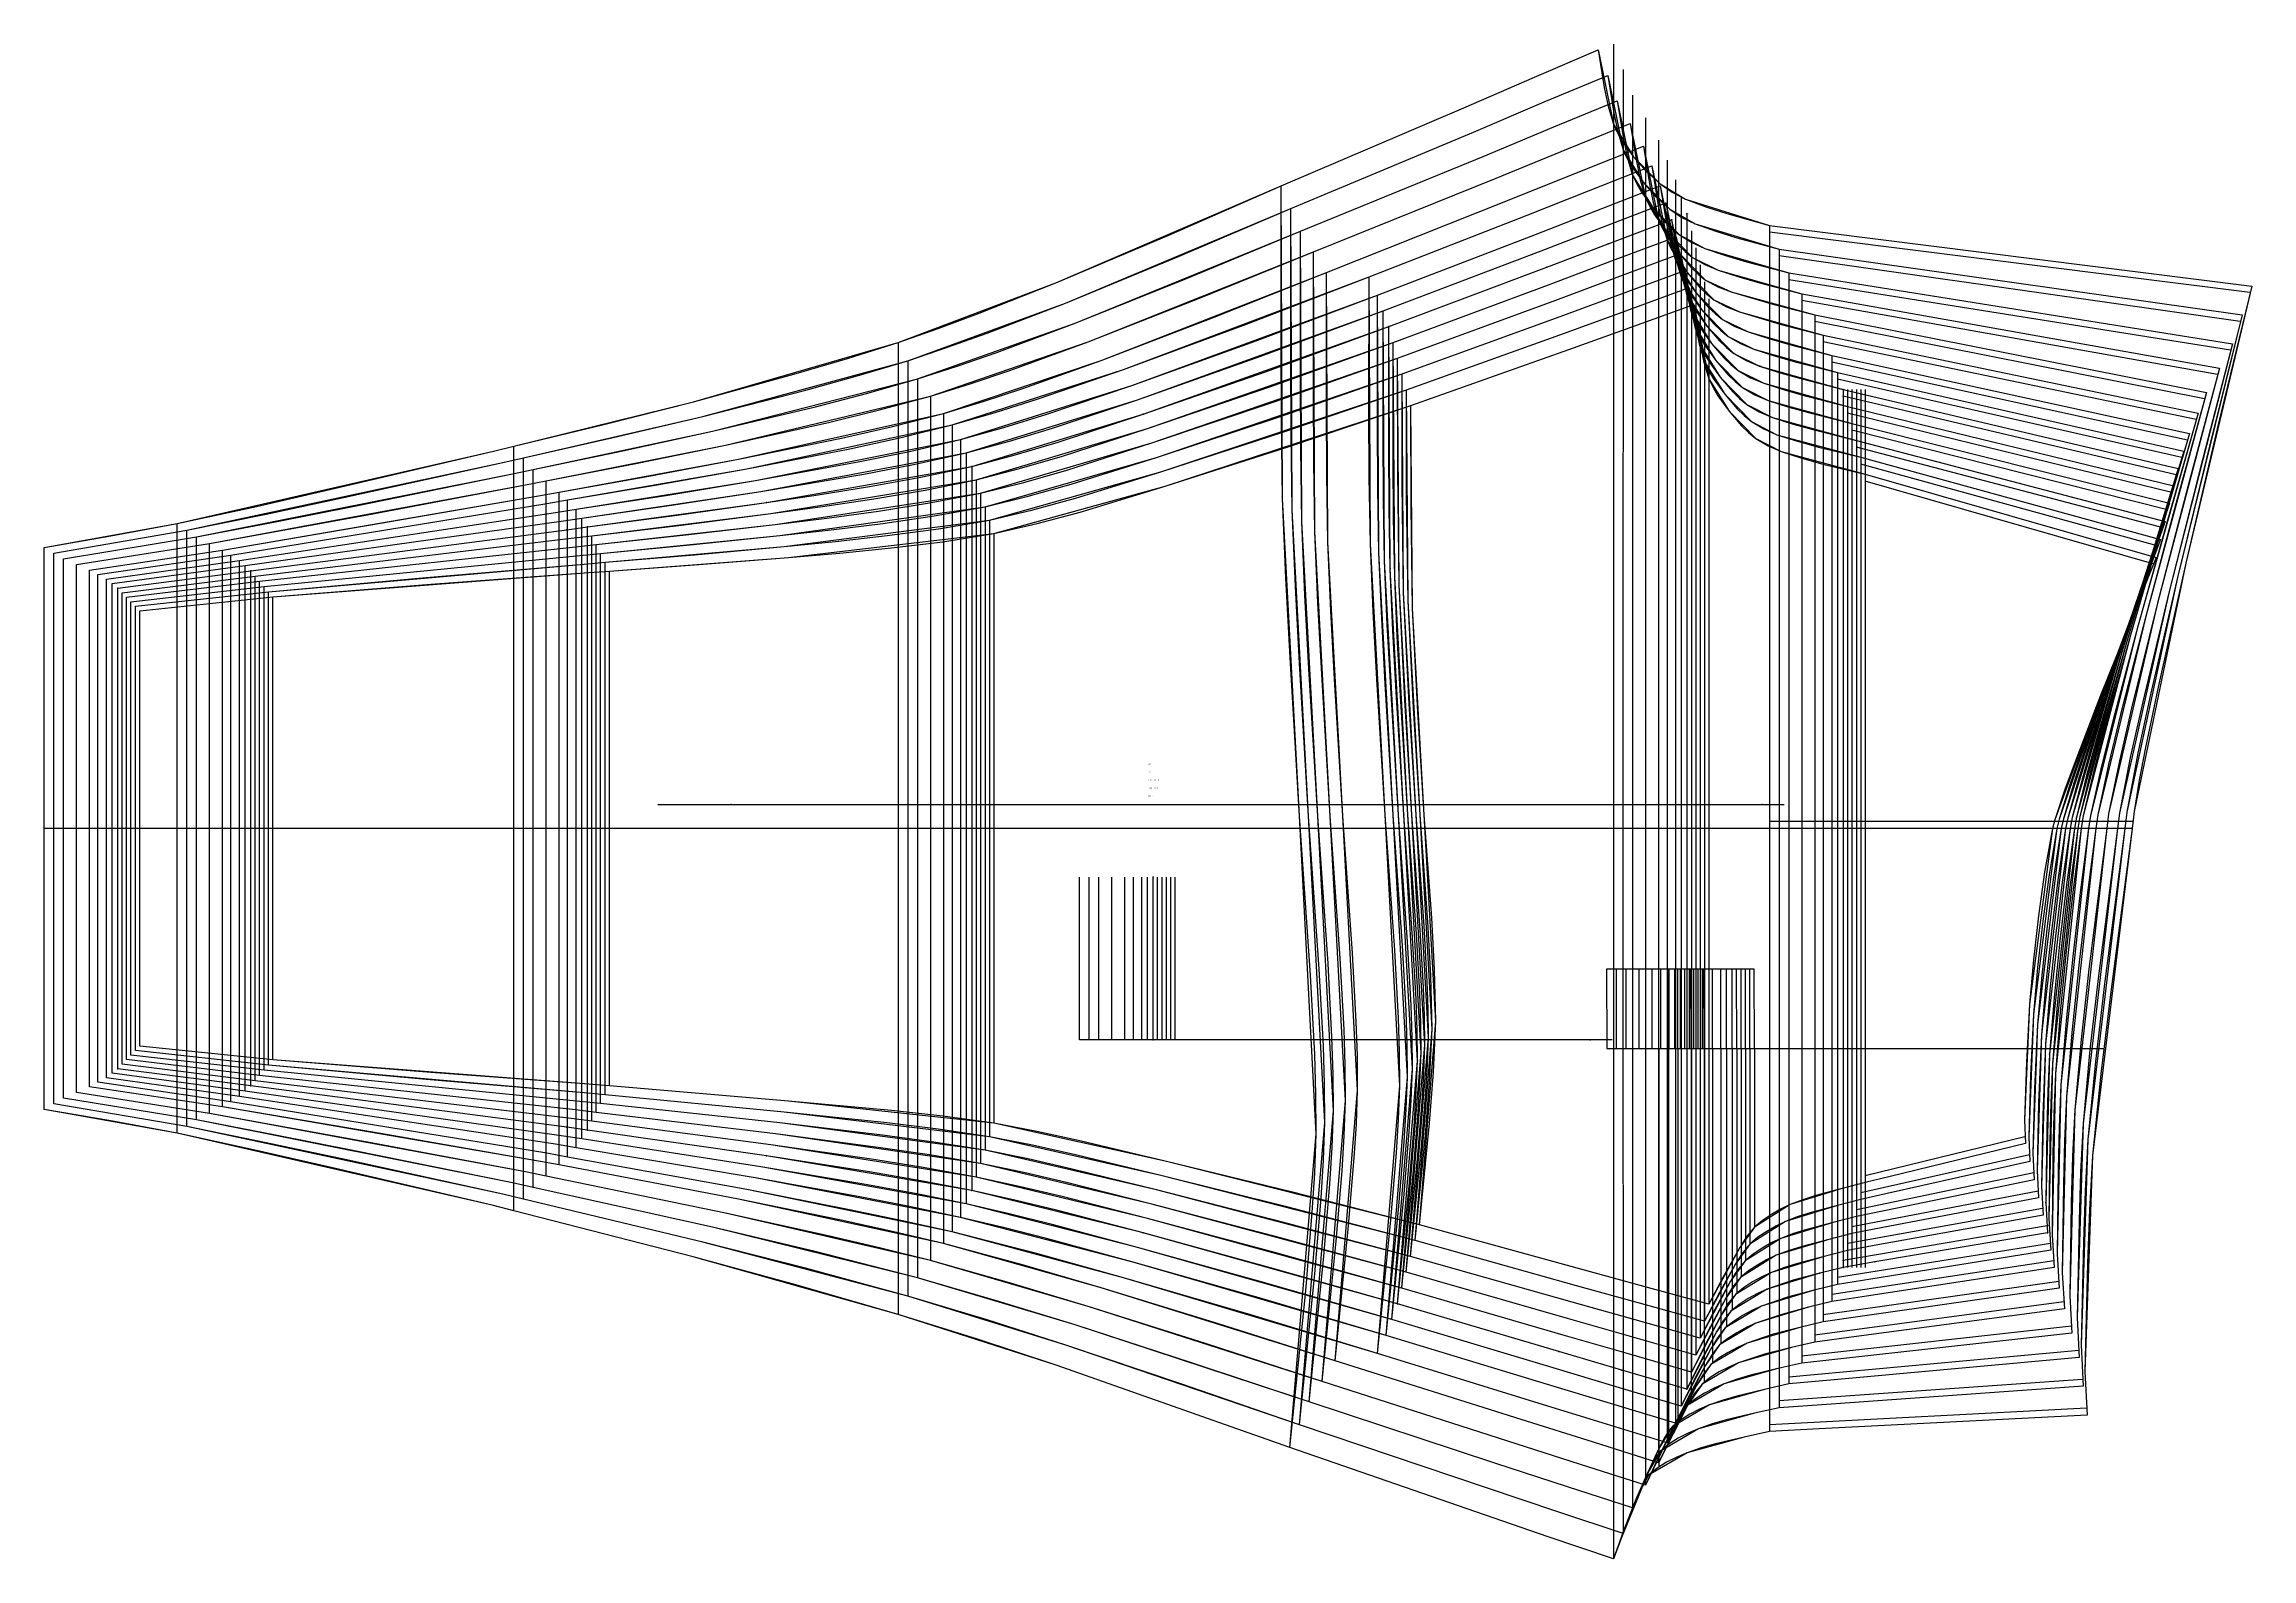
# Model space of a CAD drawing. Extents: x -177 to 1298, y -122 to 890.
# Drawn here: x 322 to 1298, y 19 to 688 of the extents above; entities that cross this region are included whole.
import ezdxf

# ---------------------------------------------------------------- set-up
doc = ezdxf.new("R2010")
doc.units = 0

# ---------------------------------------------------------------- blocks, each defined once
blk = doc.blocks.new('ORILEG WB LL_26')
at = {"layer": '1'}
for points in [[(364.4596, 437.5938), (423.2656, 443.6923), (562.8209, 454.4721), (562.8209, 454.4721), (571.9928, 455.1655), (651.0757, 461.1904), (741.8655, 471.7111), (817.5295, 492.6635), (926.1298, 528.282), (995.9594, 553.0343), (1023.0587, 562.7777), (1051.0952, 572.9301)], [(1051.0952, 572.9301), (1057.8618, 540.0853), (1066.7416, 525.7775), (1078.545, 513.7608), (1089.8099, 507.9264), (1126.866, 497.9137), (1255.4814, 461.0863)], [(1255.4814, 461.0863), (1230.8942, 400.0856), (1210.6098, 345.2292), (1209.5912, 341.4167), (1199.5125, 263.7714), (1197.2595, 212.5396), (1197.6532, 202.1536)], [(364.4596, 245.2371), (364.4596, 437.5938)], [(741.8655, 211.1198), (651.1164, 220.9318), (571.9928, 227.584), (562.8209, 228.3537), (562.8209, 228.3537), (423.2656, 239.136), (364.4596, 245.2371)], [(1057.8618, 131.1174), (1029.0811, 139.0092), (1001.2554, 146.6165), (929.9093, 166.2202), (817.5524, 194.4142), (741.8655, 211.1198)], [(1197.6532, 202.1536), (1137.9048, 187.6045), (1126.866, 184.9171), (1116.6907, 182.2705), (1093.6936, 175.1432), (1077.9481, 165.1585), (1071.4305, 156.1516), (1057.8618, 131.1174)]]:
    blk.add_lwpolyline(points, dxfattribs=at)
at = {"layer": '5'}
blk.add_line((635.5995, 352.0263), (1091.0672, 352.0263), dxfattribs=at)
at = {"layer": '7'}
blk.add_line((635.5995, 352.0263), (1091.0672, 352.0263), dxfattribs=at)
at = {"layer": '8'}
for p, q in [((1126.866, 535.4168), (1126.866, 147.414)), ((1126.866, 497.9137), (1126.866, 184.9171)), ((1254.6, 458.2186), (1126.866, 494.914)), ((741.8655, 471.7111), (741.8655, 211.1198)), ((571.9928, 227.584), (571.9928, 455.1655)), ((423.2656, 239.136), (423.2656, 443.6923)), ((1077.877, 279.2172), (1054.8747, 279.1994)), ((1054.8747, 279.1943), (1054.9052, 244.1931)), ((1077.9075, 244.2109), (1077.877, 279.2121)), ((1054.9103, 244.1982), (1077.91, 244.216)), ((1077.9075, 244.2109), (1198.4508, 244.2109)), ((1077.9075, 244.2109), (1077.9075, 165.1128)), ((1197.4831, 205.1482), (1126.866, 187.9169))]:
    blk.add_line(p, q, dxfattribs=at)
for points in [[(1057.8618, 575.5107), (1057.8618, 343.1337), (1057.8618, 131.1174)], [(929.9118, 166.2507), (937.1534, 256.2454), (931.9896, 347.3908), (926.8257, 438.5488), (926.1298, 528.2159)], [(1210.3913, 344.4164), (1126.866, 344.4164), (1126.866, 344.4164)], [(1209.3626, 341.4167), (1126.866, 341.4167), (1057.8618, 341.4167), (741.8655, 341.4167), (571.9928, 341.4167), (562.8615, 341.4167), (423.2656, 341.4167), (364.4596, 341.4167)], [(1015.1085, 248.0514), (822.0126, 248.0514), (822.0126, 319.8826)]]:
    blk.add_lwpolyline(points, dxfattribs=at)
at = {"layer": '84'}
for points in [[(364.4596, 437.5938), (423.2656, 443.6923), (493.0242, 449.3057), (562.8209, 454.4721), (562.8209, 454.4721), (571.9928, 455.1655), (611.5508, 457.9849), (651.0757, 461.1904), (673.8671, 463.1208), (696.6255, 465.3763), (719.3128, 468.117), (741.8655, 471.7111), (760.9841, 476.1154), (779.9299, 481.2462), (817.5295, 492.6635), (871.9795, 510.0041), (926.1298, 528.282), (995.9594, 553.0343), (1023.0587, 562.7777), (1051.0952, 572.9301)], [(1051.0952, 572.9301), (1053.7851, 556.3007), (1055.5047, 548.099), (1057.8618, 540.0853), (1059.6525, 536.2753), (1061.7912, 532.6381), (1066.7416, 525.7775), (1072.2585, 519.3716), (1075.2938, 516.443), (1078.545, 513.7608), (1083.9781, 510.4842), (1089.8099, 507.9264), (1098.9336, 504.9876), (1108.1817, 502.4425), (1126.866, 497.9137), (1255.4814, 461.0863)], [(1255.4814, 461.0863), (1230.8942, 400.0856), (1220.3405, 372.8035), (1215.291, 359.0773), (1210.6098, 345.2292), (1209.5912, 341.4167), (1206.1826, 322.1432), (1203.5206, 302.7401), (1201.2753, 283.2812), (1199.5125, 263.7714), (1198.1181, 238.1733), (1197.2595, 212.5396), (1197.6532, 202.1536)], [(364.4596, 245.2371), (364.4596, 437.5938)], [(741.8655, 211.1198), (719.2671, 214.244), (696.5874, 216.7662), (651.1164, 220.9318), (571.9928, 227.584), (562.8209, 228.3537), (562.8209, 228.3537), (493.0242, 233.52), (423.2656, 239.136), (364.4596, 245.2371)], [(1057.8618, 131.1174), (1029.0811, 139.0092), (1001.2554, 146.6165), (929.9093, 166.2202), (873.8185, 180.6677), (817.5524, 194.4142), (779.8385, 203.4109), (760.9002, 207.5206), (741.8655, 211.1198)], [(1197.6532, 202.1536), (1137.9048, 187.6045), (1126.866, 184.9171), (1116.6907, 182.2705), (1105.0321, 179.1361), (1099.3044, 177.2946), (1093.6936, 175.1432), (1089.4696, 173.1061), (1085.4106, 170.7566), (1081.5397, 168.1353), (1077.9481, 165.1585), (1074.4226, 160.8735), (1071.4305, 156.1516), (1064.4506, 143.7488), (1057.8618, 131.1174)]]:
    blk.add_lwpolyline(points, dxfattribs=at)
at = {"layer": '85'}
for points in [[(1057.8618, 575.5107), (1057.8618, 343.1337), (1057.8618, 131.1174)], [(929.9118, 166.2507), (934.2882, 211.2138), (936.0993, 233.7131), (937.1534, 256.2454), (936.6276, 279.0495), (935.3373, 301.8359), (931.9896, 347.3908), (929.1346, 392.9584), (926.8257, 438.5488), (926.2085, 483.3773), (926.1298, 528.2159)], [(1126.866, 535.4168), (1126.866, 147.414)], [(1126.866, 497.9137), (1126.866, 184.9171)], [(1254.6, 458.2186), (1126.866, 494.914)], [(741.8655, 471.7111), (741.8655, 211.1198)], [(571.9928, 227.584), (571.9928, 455.1655)], [(423.2656, 239.136), (423.2656, 443.6923)], [(1210.3913, 344.4164), (1126.866, 344.4164), (1126.866, 344.4164)], [(1209.3626, 341.4167), (1126.866, 341.4167), (1057.8618, 341.4167), (741.8655, 341.4167), (571.9928, 341.4167), (562.8615, 341.4167), (423.2656, 341.4167), (364.4596, 341.4167)], [(1015.1085, 248.0514), (822.0126, 248.0514), (822.0126, 319.8826)], [(1077.877, 279.2172), (1054.8747, 279.1994)], [(1054.8747, 279.1943), (1054.9052, 244.1931)], [(1077.9075, 244.2109), (1077.877, 279.2121)], [(1054.9103, 244.1982), (1077.91, 244.216)], [(1077.9075, 244.2109), (1198.4508, 244.2109)], [(1077.9075, 244.2109), (1077.9075, 165.1128)], [(1197.4831, 205.1482), (1126.866, 187.9169)]]:
    blk.add_lwpolyline(points, dxfattribs=at)
at = {"layer": '1'}
for s, p in [('SIZE: 26', (809.9705, 355.5797)), ('Piece Name: ORILEG WB LL', (809.9705, 352.0237))]:
    blk.add_text(s, height=0.25, dxfattribs=at).set_placement(p)
blk = doc.blocks.new('ORILEG WB LL_28')
at = {"layer": '1'}
for points in [[(362.5089, 439.5928), (421.3149, 446.0012), (560.8803, 458.2592), (560.8803, 458.2592), (570.0421, 459.0619), (649.1453, 466.0367), (739.9173, 477.6521), (815.5941, 499.0262), (924.1816, 535.2619), (994.0087, 560.3088), (1021.1105, 570.1666), (1049.1471, 580.4307)], [(1049.1471, 580.4307), (1055.9136, 547.586), (1064.7934, 533.2781), (1076.5968, 521.2614), (1087.8617, 515.427), (1124.9178, 505.4143), (1257.4321, 469.0872)], [(1257.4321, 469.0872), (1232.7713, 403.982), (1212.53, 345.4756), (1211.542, 341.4167), (1201.2651, 259.2934), (1199.134, 205.1279), (1199.6039, 194.1526)], [(362.5089, 243.2381), (362.5089, 439.5928)], [(739.9173, 205.1787), (649.1758, 216.0829), (570.0421, 223.6877), (560.8803, 224.5665), (560.8803, 224.5665), (421.3149, 236.8271), (362.5089, 243.2381)], [(1055.9136, 123.6168), (1027.1303, 131.6203), (999.3046, 139.3419), (927.9611, 159.2403), (815.6093, 188.0566), (739.9173, 205.1787)], [(1199.6039, 194.1526), (1136.5637, 180.0251), (1124.9178, 177.4165), (1114.7146, 174.7927), (1091.6565, 167.7188), (1075.8729, 157.7569), (1069.3883, 148.7196), (1055.9136, 123.6168)]]:
    blk.add_lwpolyline(points, dxfattribs=at)
at = {"layer": '5'}
blk.add_line((633.6488, 352.0263), (1089.119, 352.0263), dxfattribs=at)
at = {"layer": '7'}
blk.add_line((633.6488, 352.0263), (1089.119, 352.0263), dxfattribs=at)
at = {"layer": '8'}
for p, q in [((1124.9178, 535.4168), (1124.9178, 147.414)), ((1124.9178, 505.4143), (1124.9178, 177.4165)), ((1256.5508, 466.2196), (1124.9178, 502.4146)), ((739.9173, 477.6521), (739.9173, 205.1787)), ((570.0421, 223.6877), (570.0421, 459.0619)), ((421.3149, 236.8271), (421.3149, 446.0012)), ((1075.9288, 279.2172), (1052.9266, 279.1994)), ((1052.9266, 279.1943), (1052.9545, 244.1931)), ((1075.9568, 244.2109), (1075.9288, 279.2121)), ((1052.9596, 244.1982), (1075.9618, 244.216)), ((1075.9568, 244.2109), (1200.5184, 244.2109)), ((1075.9568, 244.2109), (1075.9568, 157.8661)), ((1199.4338, 197.1472), (1124.9178, 180.4162))]:
    blk.add_line(p, q, dxfattribs=at)
for points in [[(1055.9136, 583.0113), (1055.9111, 342.7908), (1055.9136, 123.6168)], [(927.9637, 159.2707), (935.5227, 252.7326), (930.1938, 347.3933), (924.8674, 442.0693), (924.1816, 535.1958)], [(1212.2735, 344.4164), (1124.9178, 344.4164), (1124.9178, 344.4164)], [(1211.3692, 341.4167), (1124.9178, 341.4167), (1055.9136, 341.4167), (739.9173, 341.4167), (570.0421, 341.4167), (560.9133, 341.4167), (421.3149, 341.4167), (362.5089, 341.4167)], [(1013.1578, 248.0514), (820.0644, 248.0514), (820.0644, 319.8826)]]:
    blk.add_lwpolyline(points, dxfattribs=at)
at = {"layer": '84'}
for points in [[(362.5089, 439.5928), (421.3149, 446.0012), (491.0811, 452.308), (560.8803, 458.2592), (560.8803, 458.2592), (570.0421, 459.0619), (609.6128, 462.3562), (649.1453, 466.0367), (671.9367, 468.2618), (694.6926, 470.8068), (717.3723, 473.8243), (739.9173, 477.6521), (759.0359, 482.1936), (777.9868, 487.4311), (815.5941, 499.0262), (870.0364, 516.6843), (924.1816, 535.2619), (994.0087, 560.3088), (1021.1105, 570.1666), (1049.1471, 580.4307)], [(1049.1471, 580.4307), (1051.8369, 563.8013), (1053.5565, 555.5997), (1055.9136, 547.586), (1057.7018, 543.7759), (1059.8404, 540.1387), (1064.7934, 533.2781), (1070.3078, 526.8723), (1073.3456, 523.9436), (1076.5968, 521.2614), (1082.0299, 517.9848), (1087.8617, 515.427), (1096.9829, 512.4882), (1106.231, 509.9432), (1124.9178, 505.4143), (1257.4321, 469.0872)], [(1257.4321, 469.0872), (1232.7713, 403.982), (1222.2099, 374.8736), (1217.1731, 360.2355), (1212.53, 345.4756), (1211.542, 341.4167), (1208.1206, 321.0078), (1205.3977, 300.4871), (1203.0812, 279.9157), (1201.2651, 259.2934), (1199.9189, 232.2272), (1199.134, 205.1279), (1199.6039, 194.1526)], [(362.5089, 243.2381), (362.5089, 439.5928)], [(739.9173, 205.1787), (717.3215, 208.5391), (694.6443, 211.3331), (649.1758, 216.0829), (570.0421, 223.6877), (560.8803, 224.5665), (560.8803, 224.5665), (491.0811, 230.5178), (421.3149, 236.8271), (362.5089, 243.2381)], [(1055.9136, 123.6168), (1027.1303, 131.6203), (999.3046, 139.3419), (927.9611, 159.2403), (871.8728, 173.9901), (815.6093, 188.0566), (777.8903, 197.2285), (758.952, 201.4449), (739.9173, 205.1787)], [(1199.6039, 194.1526), (1136.5637, 180.0251), (1124.9178, 177.4165), (1114.7146, 174.7927), (1103.0255, 171.6863), (1097.2826, 169.8575), (1091.6565, 167.7188), (1087.4198, 165.6919), (1083.3507, 163.3525), (1079.4696, 160.7338), (1075.8729, 157.7569), (1072.3576, 153.4592), (1069.3883, 148.7196), (1062.4541, 136.2812), (1055.9136, 123.6168)]]:
    blk.add_lwpolyline(points, dxfattribs=at)
at = {"layer": '85'}
for points in [[(1055.9136, 583.0113), (1055.9111, 342.7908), (1055.9136, 123.6168)], [(927.9637, 159.2707), (932.528, 205.9661), (934.4178, 229.3316), (935.5227, 252.7326), (934.9842, 276.4156), (933.6507, 300.0807), (930.1938, 347.3933), (927.2448, 394.7186), (924.8674, 442.0693), (924.2451, 488.6275), (924.1816, 535.1958)], [(1124.9178, 535.4168), (1124.9178, 147.414)], [(1124.9178, 505.4143), (1124.9178, 177.4165)], [(1256.5508, 466.2196), (1124.9178, 502.4146)], [(739.9173, 477.6521), (739.9173, 205.1787)], [(570.0421, 223.6877), (570.0421, 459.0619)], [(421.3149, 236.8271), (421.3149, 446.0012)], [(1212.2735, 344.4164), (1124.9178, 344.4164), (1124.9178, 344.4164)], [(1211.3692, 341.4167), (1124.9178, 341.4167), (1055.9136, 341.4167), (739.9173, 341.4167), (570.0421, 341.4167), (560.9133, 341.4167), (421.3149, 341.4167), (362.5089, 341.4167)], [(1013.1578, 248.0514), (820.0644, 248.0514), (820.0644, 319.8826)], [(1075.9288, 279.2172), (1052.9266, 279.1994)], [(1052.9266, 279.1943), (1052.9545, 244.1931)], [(1075.9568, 244.2109), (1075.9288, 279.2121)], [(1052.9596, 244.1982), (1075.9618, 244.216)], [(1075.9568, 244.2109), (1200.5184, 244.2109)], [(1075.9568, 244.2109), (1075.9568, 157.8661)], [(1199.4338, 197.1472), (1124.9178, 180.4162)]]:
    blk.add_lwpolyline(points, dxfattribs=at)
at = {"layer": '1'}
for s, p in [('SIZE: 28', (809.9705, 355.5797)), ('Piece Name: ORILEG WB LL', (809.9705, 352.0237))]:
    blk.add_text(s, height=0.25, dxfattribs=at).set_placement(p)
blk = doc.blocks.new('ORILEG WB LL_30')
at = {"layer": '1'}
for points in [[(360.5607, 441.5917), (419.3667, 448.3126), (558.9398, 462.0489), (558.9398, 462.0489), (568.0939, 462.9608), (647.2174, 470.8856), (737.9666, 483.5932), (813.656, 505.3915), (922.2309, 542.2418), (992.0606, 567.6189), (1019.1598, 577.6062), (1047.1963, 587.9313)], [(1047.1963, 587.9313), (1053.9629, 555.0866), (1062.8427, 540.7787), (1074.6461, 528.762), (1085.9237, 523.0064), (1122.9671, 512.9149), (1259.3803, 477.0883)], [(1259.3803, 477.0883), (1234.6534, 407.8783), (1214.4553, 345.7194), (1213.4901, 341.4167), (1203.0203, 254.8154), (1201.0137, 197.7187), (1201.5521, 186.1516)], [(360.5607, 241.2391), (360.5607, 441.5917)], [(737.9666, 199.2377), (647.2403, 211.2341), (568.0939, 219.7888), (558.9398, 220.7769), (558.9398, 220.7769), (419.3667, 234.5157), (360.5607, 241.2391)], [(1053.9629, 116.1162), (1025.1822, 124.2111), (997.3565, 132.0547), (926.0104, 152.2603), (813.6687, 181.699), (737.9666, 199.2377)], [(1201.5521, 186.1516), (1135.22, 172.4483), (1122.9671, 169.9159), (1112.741, 167.2997), (1089.627, 160.236), (1073.7952, 150.3553), (1067.3411, 141.285), (1053.9629, 116.1162)]]:
    blk.add_lwpolyline(points, dxfattribs=at)
at = {"layer": '5'}
blk.add_line((631.7006, 352.0263), (1087.1683, 352.0263), dxfattribs=at)
at = {"layer": '7'}
blk.add_line((631.7006, 352.0263), (1087.1683, 352.0263), dxfattribs=at)
at = {"layer": '8'}
for p, q in [((1122.9671, 535.4168), (1122.9671, 147.414)), ((1122.9671, 512.9149), (1122.9671, 169.9159)), ((1258.4989, 474.2206), (1122.9671, 509.9152)), ((737.9666, 483.5932), (737.9666, 199.2377)), ((568.0939, 219.7888), (568.0939, 462.9608)), ((419.3667, 234.5157), (419.3667, 448.3126)), ((1073.9781, 279.2172), (1050.9759, 279.1994)), ((1050.9759, 279.1943), (1051.0063, 244.1931)), ((1074.0086, 244.2109), (1073.9781, 279.2121)), ((1051.0114, 244.1982), (1074.0111, 244.216)), ((1074.0086, 244.2109), (1202.5377, 244.2109)), ((1074.0086, 244.2109), (1074.0086, 150.5332)), ((1201.382, 189.1462), (1122.9671, 172.9156))]:
    blk.add_line(p, q, dxfattribs=at)
for points in [[(1053.9629, 590.5119), (1053.9629, 342.4454), (1053.9629, 116.1162)], [(926.0129, 152.2908), (933.8869, 249.2198), (928.398, 347.3984), (922.9065, 445.5922), (922.2309, 542.1757)], [(1214.1632, 344.4164), (1122.9671, 344.4164), (1122.9671, 344.4164)], [(1213.3682, 341.4167), (1122.9671, 341.4167), (1053.9629, 341.4167), (737.9666, 341.4167), (568.0939, 341.4167), (558.9626, 341.4167), (419.3667, 341.4167), (360.5607, 341.4167)], [(1011.2096, 248.0514), (818.1137, 248.0514), (818.1137, 319.8826)]]:
    blk.add_lwpolyline(points, dxfattribs=at)
at = {"layer": '84'}
for points in [[(360.5607, 441.5917), (419.3667, 448.3126), (558.9398, 462.0489), (558.9398, 462.0489), (568.0939, 462.9608), (607.6773, 466.7301), (647.2174, 470.8856), (670.0063, 473.4053), (692.7571, 476.2399), (715.4317, 479.5292), (737.9666, 483.5932), (757.0877, 488.2719), (776.0412, 493.616), (813.656, 505.3915), (868.0933, 523.362), (922.2309, 542.2418), (992.0606, 567.6189), (1019.1598, 577.6062), (1047.1963, 587.9313)], [(1047.1963, 587.9313), (1049.8862, 571.3019), (1051.6058, 563.1003), (1053.9629, 555.0866), (1055.7536, 551.2766), (1057.8923, 547.6393), (1062.8427, 540.7787), (1068.3545, 534.3678), (1071.3924, 531.4392), (1074.6461, 528.762), (1080.0893, 525.5261), (1085.9237, 523.0064), (1095.0499, 520.0676), (1104.2955, 517.4996), (1122.9671, 512.9149), (1259.3803, 477.0883)], [(1259.3803, 477.0883), (1234.6534, 407.8783), (1224.087, 376.9437), (1219.0629, 361.3938), (1214.4553, 345.7194), (1213.4901, 341.4167), (1210.056, 319.8775), (1207.2722, 298.2392), (1204.8872, 276.5527), (1203.0203, 254.8154), (1201.7198, 226.2836), (1201.0137, 197.7187), (1201.5521, 186.1516)], [(360.5607, 241.2391), (360.5607, 441.5917)], [(737.9666, 199.2377), (715.3758, 202.8343), (692.7038, 205.9001), (647.2403, 211.2341), (568.0939, 219.7888), (558.9398, 220.7769), (558.9398, 220.7769), (419.3667, 234.5157), (360.5607, 241.2391)], [(1053.9629, 116.1162), (1025.1822, 124.2111), (997.3565, 132.0547), (926.0104, 152.2603), (869.9272, 167.3124), (813.6687, 181.699), (775.9421, 191.0487), (757.0013, 195.3692), (737.9666, 199.2377)], [(1201.5521, 186.1516), (1135.22, 172.4483), (1122.9671, 169.9159), (1112.741, 167.2997), (1101.0291, 164.1958), (1095.2709, 162.367), (1089.627, 160.236), (1085.3802, 158.2294), (1081.2958, 155.9154), (1077.402, 153.3195), (1073.7952, 150.3553), (1070.2925, 146.045), (1067.3411, 141.285), (1060.4551, 128.8136), (1053.9629, 116.1162)]]:
    blk.add_lwpolyline(points, dxfattribs=at)
at = {"layer": '85'}
for points in [[(1053.9629, 590.5119), (1053.9629, 342.4454), (1053.9629, 116.1162)], [(926.0129, 152.2908), (930.7653, 200.7159), (932.7338, 224.9501), (933.4628, 237.0786), (933.8869, 249.2198), (933.7676, 261.5032), (933.3383, 273.7816), (931.9667, 298.3281), (928.398, 347.3984), (925.3576, 396.4814), (922.9065, 445.5922), (922.2791, 493.8777), (922.2309, 542.1757)], [(1122.9671, 535.4168), (1122.9671, 147.414)], [(1122.9671, 512.9149), (1122.9671, 169.9159)], [(1258.4989, 474.2206), (1122.9671, 509.9152)], [(737.9666, 483.5932), (737.9666, 199.2377)], [(568.0939, 219.7888), (568.0939, 462.9608)], [(419.3667, 234.5157), (419.3667, 448.3126)], [(1214.1632, 344.4164), (1122.9671, 344.4164), (1122.9671, 344.4164)], [(1213.3682, 341.4167), (1122.9671, 341.4167), (1053.9629, 341.4167), (737.9666, 341.4167), (568.0939, 341.4167), (558.9626, 341.4167), (419.3667, 341.4167), (360.5607, 341.4167)], [(1011.2096, 248.0514), (818.1137, 248.0514), (818.1137, 319.8826)], [(1073.9781, 279.2172), (1050.9759, 279.1994)], [(1050.9759, 279.1943), (1051.0063, 244.1931)], [(1074.0086, 244.2109), (1073.9781, 279.2121)], [(1051.0114, 244.1982), (1074.0111, 244.216)], [(1074.0086, 244.2109), (1202.5377, 244.2109)], [(1074.0086, 244.2109), (1074.0086, 150.5332)], [(1201.382, 189.1462), (1122.9671, 172.9156)]]:
    blk.add_lwpolyline(points, dxfattribs=at)
at = {"layer": '1'}
for s, p in [('SIZE: 30', (809.9705, 355.5797)), ('Piece Name: ORILEG WB LL', (809.9705, 352.0237))]:
    blk.add_text(s, height=0.25, dxfattribs=at).set_placement(p)
blk = doc.blocks.new('ORILEG WB LL_32')
at = {"layer": '1'}
for points in [[(358.6125, 443.5907), (417.4186, 450.6214), (556.9992, 465.8361), (556.9992, 465.8361), (566.1457, 466.8597), (645.2896, 475.7319), (736.0184, 489.5342), (811.718, 511.7542), (920.2827, 549.2217), (990.1124, 574.8884), (1017.2116, 584.9874), (1045.2456, 595.4319)], [(1045.2456, 595.4319), (1052.0147, 562.5872), (1060.892, 548.2794), (1072.6979, 536.2626), (1083.9882, 530.5883), (1121.0189, 520.4156), (1261.3285, 485.0892)], [(1261.3285, 485.0892), (1236.533, 411.7747), (1216.3781, 345.9658), (1215.4409, 341.4167), (1204.7754, 250.3374), (1202.8907, 190.307), (1203.5029, 178.1506)], [(358.6125, 239.2401), (358.6125, 443.5907)], [(736.0184, 193.2966), (645.3048, 206.3852), (566.1457, 215.8924), (556.9992, 216.9897), (556.9992, 216.9897), (417.4186, 232.2069), (358.6125, 239.2401)], [(1052.0147, 108.6155), (1023.234, 116.8299), (995.4083, 124.7852), (924.0622, 145.2804), (811.7282, 175.3413), (736.0184, 193.2966)], [(1203.5029, 178.1506), (1133.8815, 164.8689), (1121.0189, 162.4153), (1110.7675, 159.8041), (1087.6001, 152.7506), (1071.72, 142.9512), (1065.2989, 133.8504), (1052.0147, 108.6155)]]:
    blk.add_lwpolyline(points, dxfattribs=at)
at = {"layer": '5'}
blk.add_line((629.7524, 352.0263), (1085.2201, 352.0263), dxfattribs=at)
at = {"layer": '7'}
blk.add_line((629.7524, 352.0263), (1085.2201, 352.0263), dxfattribs=at)
at = {"layer": '8'}
for p, q in [((1121.0189, 535.4168), (1121.0189, 147.414)), ((1121.0189, 520.4156), (1121.0189, 162.4153)), ((1260.4471, 482.2216), (1121.0189, 517.4158)), ((736.0184, 489.5342), (736.0184, 193.2966)), ((566.1457, 215.8924), (566.1457, 466.8597)), ((417.4186, 232.2069), (417.4186, 450.6214)), ((1072.0299, 279.2172), (1049.0277, 279.1994)), ((1049.0277, 279.1943), (1049.0582, 244.1931)), ((1072.0578, 244.2109), (1072.0299, 279.2121)), ((1049.0607, 244.1982), (1072.0629, 244.216)), ((1072.0578, 244.2109), (1204.5188, 244.2109)), ((1072.0578, 244.2109), (1072.0578, 143.2307)), ((1203.3301, 181.1452), (1121.0189, 165.415))]:
    blk.add_line(p, q, dxfattribs=at)
for points in [[(1052.0147, 598.0126), (1052.0147, 342.1025), (1052.0147, 108.6155)], [(924.0622, 145.3109), (932.2537, 245.707), (926.6022, 347.4035), (920.9507, 449.1127), (920.2827, 549.1557)], [(1216.0606, 344.4164), (1121.0189, 344.4164), (1121.0189, 344.4164)], [(1215.3647, 341.4167), (1121.0189, 341.4167), (1052.0147, 341.4167), (736.0184, 341.4167), (566.1457, 341.4167), (557.0144, 341.4167), (417.4186, 341.4167), (358.6125, 341.4167)], [(1009.2614, 248.0514), (816.1656, 248.0514), (816.1656, 319.8826)]]:
    blk.add_lwpolyline(points, dxfattribs=at)
at = {"layer": '84'}
for points in [[(358.6125, 443.5907), (417.4186, 450.6214), (556.9992, 465.8361), (556.9992, 465.8361), (566.1457, 466.8597), (605.7392, 471.104), (645.2896, 475.7319), (668.0759, 478.5462), (690.8216, 481.6704), (713.4886, 485.234), (736.0184, 489.5342), (755.137, 494.3501), (774.0955, 499.7984), (811.718, 511.7542), (866.1502, 530.0422), (920.2827, 549.2217), (990.1124, 574.8884), (1017.2116, 584.9874), (1045.2456, 595.4319)], [(1045.2456, 595.4319), (1047.938, 578.8026), (1049.6576, 570.6009), (1052.0147, 562.5872), (1053.8029, 558.7772), (1055.9416, 555.1399), (1060.892, 548.2794), (1066.4013, 541.8633), (1069.4391, 538.9347), (1072.6979, 536.2626), (1078.1488, 533.0698), (1083.9882, 530.5883), (1093.117, 527.6469), (1102.3575, 525.0612), (1121.0189, 520.4156), (1261.3285, 485.0892)], [(1261.3285, 485.0892), (1236.533, 411.7747), (1225.959, 379.0138), (1220.9501, 362.5495), (1216.3781, 345.9658), (1215.4409, 341.4167), (1211.9915, 318.7472), (1209.1467, 295.9888), (1206.6931, 273.1898), (1204.7754, 250.3374), (1203.5181, 220.3374), (1202.8907, 190.307), (1203.5029, 178.1506)], [(358.6125, 239.2401), (358.6125, 443.5907)], [(736.0184, 193.2966), (713.4302, 197.1294), (690.7607, 200.4696), (645.3048, 206.3852), (566.1457, 215.8924), (556.9992, 216.9897), (556.9992, 216.9897), (417.4186, 232.2069), (358.6125, 239.2401)], [(1052.0147, 108.6155), (1023.234, 116.8299), (995.4083, 124.7852), (924.0622, 145.2804), (867.979, 160.6347), (811.7282, 175.3413), (773.9939, 184.8689), (755.0506, 189.2936), (736.0184, 193.2966)], [(1203.5029, 178.1506), (1133.8815, 164.8689), (1121.0189, 162.4153), (1110.7675, 159.8041), (1099.0301, 156.7003), (1093.2592, 154.874), (1087.6001, 152.7506), (1083.3405, 150.7668), (1079.241, 148.4758), (1075.3345, 145.9027), (1071.72, 142.9512), (1068.2275, 138.6307), (1065.2989, 133.8504), (1058.4587, 121.346), (1052.0147, 108.6155)]]:
    blk.add_lwpolyline(points, dxfattribs=at)
at = {"layer": '85'}
for points in [[(1052.0147, 598.0126), (1052.0147, 342.1025), (1052.0147, 108.6155)], [(924.0622, 145.3109), (929.0025, 195.4683), (931.0498, 220.5686), (931.8092, 233.1314), (932.2537, 245.707), (932.1343, 258.4298), (931.6924, 271.1501), (930.2801, 296.573), (926.6022, 347.4035), (923.4704, 398.2441), (920.9507, 449.1127), (920.3157, 499.1278), (920.2827, 549.1557)], [(1121.0189, 535.4168), (1121.0189, 147.414)], [(1121.0189, 520.4156), (1121.0189, 162.4153)], [(1260.4471, 482.2216), (1121.0189, 517.4158)], [(736.0184, 489.5342), (736.0184, 193.2966)], [(566.1457, 215.8924), (566.1457, 466.8597)], [(417.4186, 232.2069), (417.4186, 450.6214)], [(1216.0606, 344.4164), (1121.0189, 344.4164), (1121.0189, 344.4164)], [(1215.3647, 341.4167), (1121.0189, 341.4167), (1052.0147, 341.4167), (736.0184, 341.4167), (566.1457, 341.4167), (557.0144, 341.4167), (417.4186, 341.4167), (358.6125, 341.4167)], [(1009.2614, 248.0514), (816.1656, 248.0514), (816.1656, 319.8826)], [(1072.0299, 279.2172), (1049.0277, 279.1994)], [(1049.0277, 279.1943), (1049.0582, 244.1931)], [(1072.0578, 244.2109), (1072.0299, 279.2121)], [(1049.0607, 244.1982), (1072.0629, 244.216)], [(1072.0578, 244.2109), (1204.5188, 244.2109)], [(1072.0578, 244.2109), (1072.0578, 143.2307)], [(1203.3301, 181.1452), (1121.0189, 165.415)]]:
    blk.add_lwpolyline(points, dxfattribs=at)
at = {"layer": '1'}
for s, p in [('SIZE: 32', (809.9705, 355.5797)), ('Piece Name: ORILEG WB LL', (809.9705, 352.0237))]:
    blk.add_text(s, height=0.25, dxfattribs=at).set_placement(p)
blk = doc.blocks.new('ORILEG WB LL_34')
at = {"layer": '1'}
for points in [[(356.6618, 445.5897), (415.4679, 452.9328), (555.0561, 469.6257), (555.0561, 469.6257), (564.195, 470.756), (643.3592, 480.5782), (734.0677, 495.4753), (809.78, 518.1194), (918.332, 556.2016), (988.1617, 582.1579), (1015.2609, 592.3687), (1043.2974, 602.9325)], [(1043.2974, 602.9325), (1050.064, 570.0878), (1058.9438, 555.78), (1070.7472, 543.7632), (1082.0502, 538.1676), (1119.0682, 527.9162), (1263.2792, 492.788)], [(1263.2792, 492.788), (1238.4152, 415.5237), (1218.3034, 346.202), (1217.389, 341.4167), (1206.5356, 246.0295), (1204.7678, 183.1772), (1205.451, 170.4518)], [(356.6618, 237.2411), (356.6618, 445.5897)], [(734.0677, 187.3555), (643.3668, 201.5364), (564.195, 211.9935), (555.0561, 213.2), (555.0561, 213.2), (415.4679, 229.8955), (356.6618, 237.2411)], [(1050.064, 101.1149), (1021.2833, 109.4487), (993.4575, 117.5157), (922.1115, 138.3005), (809.7851, 168.9837), (734.0677, 187.3555)], [(1205.451, 170.4518), (1132.5378, 157.3378), (1119.0682, 154.9146), (1108.771, 152.2985), (1085.4919, 145.2296), (1069.5356, 135.4887), (1063.1806, 126.3727), (1050.064, 101.1149)]]:
    blk.add_lwpolyline(points, dxfattribs=at)
at = {"layer": '5'}
blk.add_line((627.8017, 352.0263), (1083.2694, 352.0263), dxfattribs=at)
at = {"layer": '7'}
blk.add_line((627.8017, 352.0263), (1083.2694, 352.0263), dxfattribs=at)
at = {"layer": '8'}
for p, q in [((1119.0682, 535.4168), (1119.0682, 147.414)), ((1119.0682, 527.9162), (1119.0682, 154.9146)), ((1262.3978, 489.9203), (1119.0682, 524.9165)), ((734.0677, 495.4753), (734.0677, 187.3555)), ((564.195, 211.9935), (564.195, 470.756)), ((415.4679, 229.8955), (415.4679, 452.9328)), ((1070.0792, 279.2172), (1047.0769, 279.1994)), ((1047.0769, 279.1943), (1047.1074, 244.1931)), ((1070.1097, 244.2109), (1070.0792, 279.2121)), ((1047.1125, 244.1982), (1070.1122, 244.216)), ((1070.1097, 244.2109), (1206.4645, 244.2109)), ((1070.1097, 244.2109), (1070.1097, 135.9561)), ((1205.2809, 173.4465), (1119.0682, 157.9144))]:
    blk.add_line(p, q, dxfattribs=at)
for points in [[(1050.064, 605.5132), (1050.064, 341.7596), (1050.064, 101.1149)], [(922.114, 138.331), (930.6179, 242.1941), (924.8039, 347.4085), (918.9898, 452.6357), (918.332, 556.1356)], [(1217.9631, 344.4164), (1119.0682, 344.4164), (1119.0682, 344.4164)], [(1217.3509, 341.4167), (1119.0682, 341.4167), (1050.064, 341.4167), (734.0677, 341.4167), (564.195, 341.4167), (555.0637, 341.4167), (415.4679, 341.4167), (356.6618, 341.4167)], [(1007.3107, 248.0514), (814.2148, 248.0514), (814.2148, 319.8826)]]:
    blk.add_lwpolyline(points, dxfattribs=at)
at = {"layer": '84'}
for points in [[(356.6618, 445.5897), (415.4679, 452.9328), (555.0561, 469.6257), (555.0561, 469.6257), (564.195, 470.756), (603.8038, 475.4753), (643.3592, 480.5782), (666.1455, 483.6872), (688.8862, 487.1009), (711.5455, 490.9389), (734.0677, 495.4753), (753.1888, 500.4283), (772.1499, 505.9833), (809.78, 518.1194), (864.2046, 536.7249), (918.332, 556.2016), (988.1617, 582.1579), (1015.2609, 592.3687), (1043.2974, 602.9325)], [(1043.2974, 602.9325), (1045.9873, 586.3032), (1047.7069, 578.1015), (1050.064, 570.0878), (1051.8547, 566.2778), (1053.9934, 562.6405), (1058.9438, 555.78), (1064.4506, 549.3589), (1067.4859, 546.4303), (1070.7472, 543.7632), (1076.2057, 540.6111), (1082.0502, 538.1676), (1091.1815, 535.2263), (1100.4195, 532.6177), (1119.0682, 527.9162), (1263.2792, 492.788)], [(1263.2792, 492.788), (1238.4152, 415.5237), (1227.836, 381.0051), (1222.8373, 363.6646), (1218.3034, 346.202), (1217.389, 341.4167), (1213.9296, 317.6601), (1211.0238, 293.8272), (1208.5041, 269.9538), (1206.5356, 246.0295), (1205.324, 214.6199), (1204.7678, 183.1772), (1205.451, 170.4518)], [(356.6618, 237.2411), (356.6618, 445.5897)], [(734.0677, 187.3555), (711.4845, 191.4246), (688.8176, 195.0365), (643.3668, 201.5364), (564.195, 211.9935), (555.0561, 213.2), (555.0561, 213.2), (415.4679, 229.8955), (356.6618, 237.2411)], [(1050.064, 101.1149), (1021.2833, 109.4487), (993.4575, 117.5157), (922.1115, 138.3005), (866.0334, 153.9545), (809.7851, 168.9837), (772.0458, 178.6891), (753.0999, 183.2179), (734.0677, 187.3555)], [(1205.451, 170.4518), (1132.5378, 157.3378), (1119.0682, 154.9146), (1108.771, 152.2985), (1096.9803, 149.1819), (1091.1841, 147.3531), (1085.4919, 145.2296), (1081.2145, 143.2637), (1077.0921, 140.9929), (1073.1653, 138.4351), (1069.5356, 135.4887), (1066.0711, 131.1631), (1063.1806, 126.3727), (1056.4242, 113.8555), (1050.064, 101.1149)]]:
    blk.add_lwpolyline(points, dxfattribs=at)
at = {"layer": '85'}
for points in [[(1050.064, 605.5132), (1050.064, 341.7596), (1050.064, 101.1149)], [(922.114, 138.331), (927.2397, 190.2207), (929.3632, 216.1871), (930.1557, 229.1842), (930.6179, 242.1941), (930.4986, 255.3564), (930.0465, 268.5161), (928.5936, 294.8204), (924.8039, 347.4085), (921.5806, 400.0094), (920.1277, 426.3162), (918.9898, 452.6357), (918.5149, 478.5056), (918.3523, 504.3806), (918.332, 556.1356)], [(1119.0682, 535.4168), (1119.0682, 147.414)], [(1119.0682, 527.9162), (1119.0682, 154.9146)], [(1262.3978, 489.9203), (1119.0682, 524.9165)], [(734.0677, 495.4753), (734.0677, 187.3555)], [(564.195, 211.9935), (564.195, 470.756)], [(415.4679, 229.8955), (415.4679, 452.9328)], [(1217.9631, 344.4164), (1119.0682, 344.4164), (1119.0682, 344.4164)], [(1217.3509, 341.4167), (1119.0682, 341.4167), (1050.064, 341.4167), (734.0677, 341.4167), (564.195, 341.4167), (555.0637, 341.4167), (415.4679, 341.4167), (356.6618, 341.4167)], [(1007.3107, 248.0514), (814.2148, 248.0514), (814.2148, 319.8826)], [(1070.0792, 279.2172), (1047.0769, 279.1994)], [(1047.0769, 279.1943), (1047.1074, 244.1931)], [(1070.1097, 244.2109), (1070.0792, 279.2121)], [(1047.1125, 244.1982), (1070.1122, 244.216)], [(1070.1097, 244.2109), (1206.4645, 244.2109)], [(1070.1097, 244.2109), (1070.1097, 135.9561)], [(1205.2809, 173.4465), (1119.0682, 157.9144)]]:
    blk.add_lwpolyline(points, dxfattribs=at)
at = {"layer": '1'}
for s, p in [('SIZE: 34', (809.9705, 355.5797)), ('Piece Name: ORILEG WB LL', (809.9705, 352.0237))]:
    blk.add_text(s, height=0.25, dxfattribs=at).set_placement(p)
blk = doc.blocks.new('ORILEG WB LL_36')
at = {"layer": '1'}
for points in [[(354.7136, 447.5887), (413.5197, 455.2443), (553.1155, 473.4154), (553.1155, 473.4154), (562.2443, 474.6575), (641.4313, 485.4296), (732.1195, 501.4164), (807.8445, 524.4846), (916.3838, 563.1816), (986.2135, 589.4274), (1013.3102, 599.7499), (1041.3493, 610.4332)], [(1041.3493, 610.4332), (1048.1158, 577.5884), (1056.9957, 563.2806), (1068.7965, 551.2639), (1080.1147, 545.7495), (1117.1175, 535.4168), (1265.2299, 500.4867)], [(1265.2299, 500.4867), (1240.2998, 419.2728), (1220.2288, 346.4383), (1219.3372, 341.4167), (1208.3009, 241.7217), (1206.6474, 176.0475), (1207.4018, 162.7531)], [(354.7136, 235.2422), (354.7136, 447.5887)], [(732.1195, 181.4145), (641.4313, 196.6926), (562.2443, 208.0997), (553.1155, 209.4129), (553.1155, 209.4129), (413.5197, 227.5866), (354.7136, 235.2422)], [(1048.1158, 93.6143), (1019.3325, 102.0674), (991.5094, 110.2488), (920.1633, 131.3206), (807.8445, 162.6286), (732.1195, 181.4145)], [(1207.4018, 162.7531), (1131.1967, 149.8067), (1117.1175, 147.414), (1106.8203, 144.8156), (1083.5412, 137.7849), (1067.5671, 128.143), (1061.2146, 118.9838), (1048.1158, 93.6143)]]:
    blk.add_lwpolyline(points, dxfattribs=at)
at = {"layer": '2'}
for p in [(1041.3493, 610.4332), (1041.3493, 610.4332), (1048.1158, 613.0138), (986.2135, 589.4274), (916.3838, 563.1155), (1117.1175, 535.4168), (1117.1175, 535.4168), (1117.1175, 535.4168), (1117.1175, 532.4171), (732.1195, 501.4164), (1264.3485, 497.6191), (1265.2299, 500.4867), (1265.2299, 500.4867), (553.1155, 473.4154), (553.1155, 473.4154), (562.2443, 474.6575), (413.5197, 455.2443), (354.7136, 447.5887), (354.7136, 447.5887), (625.8535, 352.0263), (1081.3212, 352.0263), (1117.1175, 344.4164), (1117.1175, 344.4164), (1219.8706, 344.4164), (354.7136, 341.4167), (1219.3372, 341.4167), (812.2667, 319.8826), (1045.1288, 279.1994), (1045.1288, 279.1943), (1068.131, 279.2172), (1068.131, 279.2121), (812.2667, 248.0514), (1005.36, 248.0514), (1045.1567, 244.1931), (1045.1643, 244.1982), (1068.1615, 244.2109), (1068.1615, 244.2109), (1068.1615, 244.2109), (1068.164, 244.216), (1208.5016, 244.2109), (354.7136, 235.2422), (354.7136, 235.2422), (413.5197, 227.5866), (553.1155, 209.4129), (553.1155, 209.4129), (562.2443, 208.0997), (732.1195, 181.4145), (1206.6474, 176.0475), (1207.2316, 165.7478), (1207.4018, 162.7531), (1207.4018, 162.7531), (1117.1175, 150.4138), (1117.1175, 147.414), (1117.1175, 147.414), (1117.1175, 147.414), (920.1658, 131.3511), (1068.1615, 128.6231), (1048.1158, 93.6143), (1048.1158, 93.6143), (1048.1158, 93.6143)]:
    blk.add_point(p, dxfattribs=at)
at = {"layer": '3'}
for p in [(1013.3102, 599.7499), (1048.1158, 577.5884), (916.3838, 563.1816), (1056.9957, 563.2806), (1068.7965, 551.2639), (1080.1147, 545.7495), (807.8445, 524.4846), (732.1195, 501.4164), (641.4313, 485.4296), (562.2443, 474.6575), (413.5197, 455.2443), (917.034, 456.1587), (1240.2998, 419.2728), (923.0081, 347.4136), (1220.2288, 346.4383), (413.5197, 341.4167), (553.1155, 341.4167), (562.2443, 341.4167), (732.1195, 341.4167), (1048.1158, 341.4167), (1048.1158, 341.4167), (1117.1175, 341.4167), (1219.3372, 341.4167), (928.9873, 238.6839), (1208.3009, 241.7217), (413.5197, 227.5866), (562.2443, 208.0997), (641.4313, 196.6926), (732.1195, 181.4145), (732.1195, 181.4145), (807.8445, 162.6286), (1131.1967, 149.8067), (1083.5412, 137.7849), (1106.8203, 144.8156), (920.1633, 131.3206), (1067.5671, 128.143), (1061.2146, 118.9838), (991.5094, 110.2488), (1019.3325, 102.0674)]:
    blk.add_point(p, dxfattribs=at)
at = {"layer": '4'}
for p in [(732.1195, 501.4164, -3.998), (553.1155, 473.4154, -3.998), (1219.3372, 341.4167, -3.998), (553.1155, 209.4129, -3.998), (732.1195, 181.4145, -3.998), (732.1195, 181.4145, -3.998)]:
    blk.add_point(p, dxfattribs=at)
at = {"layer": '5'}
blk.add_line((625.8535, 352.0263), (1081.3212, 352.0263), dxfattribs=at)
at = {"layer": '7'}
blk.add_line((625.8535, 352.0263), (1081.3212, 352.0263), dxfattribs=at)
at = {"layer": '8'}
for p, q in [((1117.1175, 535.4168), (1117.1175, 147.414)), ((1117.1175, 535.4168), (1117.1175, 147.414)), ((1264.3485, 497.6191), (1117.1175, 532.4171)), ((732.1195, 501.4164), (732.1195, 181.4145)), ((562.2443, 208.0997), (562.2443, 474.6575)), ((413.5197, 227.5866), (413.5197, 455.2443)), ((1068.131, 279.2172), (1045.1288, 279.1994)), ((1045.1288, 279.1943), (1045.1567, 244.1931)), ((1068.1615, 244.2109), (1068.131, 279.2121)), ((1045.1643, 244.1982), (1068.164, 244.216)), ((1068.1615, 244.2109), (1208.5016, 244.2109)), ((1068.1615, 244.2109), (1068.1615, 128.6231)), ((1207.2316, 165.7478), (1117.1175, 150.4138))]:
    blk.add_line(p, q, dxfattribs=at)
for points in [[(1048.1158, 613.0138), (1048.1158, 341.4167), (1048.1158, 93.6143)], [(920.1658, 131.3511), (928.9873, 238.6839), (923.0081, 347.4136), (917.034, 456.1587), (916.3838, 563.1155)], [(1219.8706, 344.4164), (1117.1175, 344.4164), (1117.1175, 344.4164)], [(1219.3372, 341.4167), (1117.1175, 341.4167), (1048.1158, 341.4167), (732.1195, 341.4167), (562.2443, 341.4167), (553.1155, 341.4167), (413.5197, 341.4167), (354.7136, 341.4167)], [(1005.36, 248.0514), (812.2667, 248.0514), (812.2667, 319.8826)]]:
    blk.add_lwpolyline(points, dxfattribs=at)
at = {"layer": '84'}
for points in [[(354.7136, 447.5887), (413.5197, 455.2443), (553.1155, 473.4154), (553.1155, 473.4154), (562.2443, 474.6575), (601.8658, 479.8543), (641.4313, 485.4296), (664.2151, 488.8307), (686.9507, 492.534), (709.6024, 496.6437), (732.1195, 501.4164), (751.2381, 506.5065), (770.2043, 512.1682), (807.8445, 524.4846), (862.2615, 543.4076), (916.3838, 563.1816), (986.2135, 589.4274), (1013.3102, 599.7499), (1041.3493, 610.4332)], [(1041.3493, 610.4332), (1044.0391, 593.8038), (1045.7587, 585.6021), (1048.1158, 577.5884), (1049.904, 573.7784), (1052.0427, 570.1412), (1056.9957, 563.2806), (1062.4973, 556.8544), (1065.5301, 553.9233), (1068.7965, 551.2639), (1074.2651, 548.1524), (1080.1147, 545.7495), (1089.2486, 542.8082), (1098.484, 540.1793), (1117.1175, 535.4168), (1265.2299, 500.4867)], [(1265.2299, 500.4867), (1240.2998, 419.2728), (1229.7182, 382.9965), (1224.7296, 364.7771), (1220.2288, 346.4383), (1219.3372, 341.4167), (1215.8625, 316.5755), (1212.8983, 291.6657), (1210.3151, 266.7178), (1208.3009, 241.7217), (1207.5618, 225.3184), (1207.1325, 208.8998), (1206.6474, 176.0475), (1207.4018, 162.7531)], [(354.7136, 235.2422), (354.7136, 447.5887)], [(732.1195, 181.4145), (709.5363, 185.7198), (686.8745, 189.6085), (641.4313, 196.6926), (562.2443, 208.0997), (553.1155, 209.4129), (553.1155, 209.4129), (413.5197, 227.5866), (354.7136, 235.2422)], [(1048.1158, 93.6143), (1019.3325, 102.0674), (991.5094, 110.2488), (920.1633, 131.3206), (864.0852, 147.2769), (807.8445, 162.6286), (770.095, 172.5092), (751.1466, 177.1422), (732.1195, 181.4145)], [(1207.4018, 162.7531), (1131.1967, 149.8067), (1117.1175, 147.414), (1106.8203, 144.8156), (1095.0322, 141.7143), (1083.5412, 137.7849), (1079.2588, 135.8443), (1075.1312, 133.599), (1071.1968, 131.0691), (1067.5671, 128.143), (1064.0975, 123.7997), (1061.2146, 118.9838), (1054.4658, 106.4108), (1048.1158, 93.6143)]]:
    blk.add_lwpolyline(points, dxfattribs=at)
at = {"layer": '85'}
for points in [[(1048.1158, 613.0138), (1048.1158, 341.4167), (1048.1158, 93.6143)], [(920.1658, 131.3511), (925.477, 184.9756), (927.6817, 211.8081), (928.5047, 225.2396), (928.9873, 238.6839), (928.8679, 252.2856), (928.4056, 265.8847), (926.9095, 293.0678), (923.0081, 347.4136), (919.696, 401.7722), (918.2024, 428.9578), (917.034, 456.1587), (916.5514, 482.8922), (916.3889, 509.6307), (916.3838, 563.1155)], [(1117.1175, 535.4168), (1117.1175, 147.414)], [(1117.1175, 535.4168), (1117.1175, 147.414)], [(1264.3485, 497.6191), (1117.1175, 532.4171)], [(732.1195, 501.4164), (732.1195, 181.4145)], [(562.2443, 208.0997), (562.2443, 474.6575)], [(413.5197, 227.5866), (413.5197, 455.2443)], [(1219.8706, 344.4164), (1117.1175, 344.4164), (1117.1175, 344.4164)], [(1219.3372, 341.4167), (1117.1175, 341.4167), (1048.1158, 341.4167), (732.1195, 341.4167), (562.2443, 341.4167), (553.1155, 341.4167), (413.5197, 341.4167), (354.7136, 341.4167)], [(1005.36, 248.0514), (812.2667, 248.0514), (812.2667, 319.8826)], [(1068.131, 279.2172), (1045.1288, 279.1994)], [(1045.1288, 279.1943), (1045.1567, 244.1931)], [(1068.1615, 244.2109), (1068.131, 279.2121)], [(1045.1643, 244.1982), (1068.164, 244.216)], [(1068.1615, 244.2109), (1208.5016, 244.2109)], [(1068.1615, 244.2109), (1068.1615, 128.6231)], [(1207.2316, 165.7478), (1117.1175, 150.4138)]]:
    blk.add_lwpolyline(points, dxfattribs=at)
at = {"layer": '1'}
for s, p in [('# 509', (1041.3493, 610.4332)), ('# 558', (1013.3102, 599.7499)), ('# 551', (916.3838, 563.1816)), ('# 509', (1056.9957, 563.2806)), ('# 509', (1068.7965, 551.2639)), ('# 554', (1080.1147, 545.7495)), ('# 757', (1117.1175, 535.4168)), ('# 754', (732.1195, 501.4164)), ('# 537', (1265.2299, 500.4867)), ('# 537', (1265.2299, 500.4867)), ('# 753', (553.1155, 473.4154)), ('# 4', (562.2443, 474.6575)), ('# 3', (413.5197, 455.2443)), ('# 548', (354.7136, 447.5887)), ('# 548', (354.7136, 447.5887)), ('SIZE: 36', (809.9705, 369.8037)), ('CATEGORY: LENGTH OPTIONS', (809.9705, 362.6917)), ('Fabric: 1', (809.9705, 366.2477)), ('ANNOTATION: 2X FABRIC', (809.9705, 359.1357)), ('Quantity: 1,1', (809.9705, 355.5797)), ('Piece Name: ORILEG WB LL', (809.9705, 352.0237)), ('# 538', (1219.3372, 341.4167)), ('# 547', (354.7136, 235.2422)), ('# 547', (354.7136, 235.2422)), ('# 2', (413.5197, 227.5866)), ('# 752', (553.1155, 209.4129)), ('# 1', (562.2443, 208.0997)), ('# 751', (732.1195, 181.4145)), ('# 751', (732.1195, 181.4145)), ('# 539', (1207.4018, 162.7531)), ('# 539', (1207.4018, 162.7531)), ('# 758', (1117.1175, 147.414)), ('# 555', (1083.5412, 137.7849)), ('# 544', (920.1633, 131.3206)), ('# 542', (1067.5671, 128.143)), ('# 755', (1061.2146, 118.9838)), ('# 557', (1019.3325, 102.0674)), ('# 543', (1048.1158, 93.6143)), ('# 543', (1048.1158, 93.6143))]:
    blk.add_text(s, height=0.25, dxfattribs=at).set_placement(p)
at = {"layer": '8'}
for s, p in [('# 509', (1048.1158, 613.0138)), ('NM', (1048.1158, 613.0138)), ('# 551', (916.3838, 563.1155)), ('# 757', (1117.1175, 535.4168)), ('# 757', (1117.1175, 532.4171)), ('NM', (1117.1175, 535.4168)), ('NM', (1117.1175, 535.4168)), ('# 754', (732.1195, 501.4164)), ('NM', (732.1195, 501.4164)), ('# 537', (1264.3485, 497.6191)), ('NM', (1264.3485, 497.6191)), ('# 4', (562.2443, 474.6575)), ('# 3', (413.5197, 455.2443)), ('# 0', (354.7136, 341.4167)), ('# 0', (553.1155, 341.4167)), ('# 0', (732.1195, 341.4167)), ('# 0', (1048.1158, 341.4167)), ('# 0', (1117.1175, 344.4164)), ('# 9', (1117.1175, 344.4164)), ('# 0', (1117.1175, 341.4167)), ('# 5', (1219.3372, 341.4167)), ('NM', (1219.3372, 341.4167)), ('# 8', (1219.8706, 344.4164)), ('NM', (1219.8706, 344.4164)), ('# 0', (1045.1288, 279.1994)), ('# 0', (1045.1288, 279.1943)), ('NM', (1045.1288, 279.1943)), ('# 0', (1068.131, 279.2172)), ('# 0', (1068.131, 279.2121)), ('NM', (1068.131, 279.2172)), ('B', (1005.36, 248.0514)), ('# 0', (1045.1567, 244.1931)), ('# 0', (1045.1643, 244.1982)), ('NM', (1045.1643, 244.1982)), ('# 0', (1068.1615, 244.2109)), ('# 0', (1068.1615, 244.2109)), ('# 0', (1068.1615, 244.2109)), ('# 0', (1068.164, 244.216)), ('NM', (1068.1615, 244.2109)), ('NM', (1068.1615, 244.2109)), ('NM', (1068.1615, 244.2109)), ('# 6', (1208.5016, 244.2109)), ('# 2', (413.5197, 227.5866)), ('NM', (413.5197, 227.5866)), ('# 1', (562.2443, 208.0997)), ('NM', (562.2443, 208.0997)), ('# 751', (732.1195, 181.4145)), ('# 539', (1207.2316, 165.7478)), ('NM', (1207.2316, 165.7478)), ('# 758', (1117.1175, 150.4138)), ('# 758', (1117.1175, 147.414)), ('# 544', (920.1658, 131.3511)), ('NM', (920.1658, 131.3511)), ('# 7', (1068.1615, 128.6231)), ('# 543', (1048.1158, 93.6143))]:
    blk.add_text(s, height=0.25, dxfattribs=at).set_placement(p)
at = {"layer": '85'}
for s, p in [('NM', (1048.1158, 613.0138)), ('NM', (1117.1175, 535.4168)), ('NM', (1117.1175, 535.4168)), ('NM', (732.1195, 501.4164)), ('NM', (1264.3485, 497.6191)), ('NM', (1219.3372, 341.4167)), ('NM', (1219.8706, 344.4164)), ('NM', (1045.1288, 279.1943)), ('NM', (1068.131, 279.2172)), ('B', (1005.36, 248.0514)), ('NM', (1045.1643, 244.1982)), ('NM', (1068.1615, 244.2109)), ('NM', (1068.1615, 244.2109)), ('NM', (1068.1615, 244.2109)), ('NM', (413.5197, 227.5866)), ('NM', (562.2443, 208.0997)), ('NM', (1207.2316, 165.7478)), ('NM', (920.1658, 131.3511))]:
    blk.add_text(s, height=0.25, dxfattribs=at).set_placement(p)
blk = doc.blocks.new('ORILEG WB LL_38')
at = {"layer": '1'}
for points in [[(352.2117, 449.5877), (411.0178, 457.5531), (550.6238, 477.2025), (550.6238, 477.2025), (559.7449, 478.5487), (638.9472, 490.2709), (729.6176, 507.3574), (805.3528, 530.8474), (913.8819, 570.1615), (983.7141, 596.6943), (1010.8108, 607.1312), (1038.8474, 617.9338)], [(1038.8474, 617.9338), (1045.6139, 585.0891), (1054.4938, 570.7812), (1066.2971, 558.7645), (1077.6128, 553.2501), (1114.6181, 542.9174), (1267.7293, 508.1855)], [(1267.7293, 508.1855), (1242.2175, 423.0294), (1221.735, 346.677), (1220.8384, 341.4167), (1209.6116, 237.4113), (1208.0774, 168.9151), (1208.9003, 155.0544)], [(352.2117, 233.2432), (352.2117, 449.5877)], [(729.6176, 175.4734), (638.9396, 191.8412), (559.7449, 204.1983), (550.6238, 205.6232), (550.6238, 205.6232), (411.0178, 225.2752), (352.2117, 233.2432)], [(1045.6139, 86.1137), (1016.8332, 94.6862), (989.0049, 102.9767), (917.6614, 124.3305), (805.3477, 156.2659), (729.6176, 175.4734)], [(1208.9003, 155.0544), (1129.3196, 142.2731), (1114.6181, 139.9134), (1104.3209, 137.315), (1081.0393, 130.2843), (1065.0652, 120.6424), (1058.7127, 111.4832), (1045.6139, 86.1137)]]:
    blk.add_lwpolyline(points, dxfattribs=at)
at = {"layer": '5'}
blk.add_line((623.3516, 352.0263), (1078.8193, 352.0263), dxfattribs=at)
at = {"layer": '7'}
blk.add_line((623.3516, 352.0263), (1078.8193, 352.0263), dxfattribs=at)
at = {"layer": '8'}
for p, q in [((1114.6181, 542.9174), (1114.6181, 139.9134)), ((1266.8479, 505.3178), (1114.6181, 539.9177)), ((1114.6181, 535.4168), (1114.6181, 147.414)), ((729.6176, 507.3574), (729.6176, 175.4734)), ((559.7449, 204.1983), (559.7449, 478.5487)), ((411.0178, 225.2752), (411.0178, 457.5531)), ((1065.6291, 279.2172), (1042.6269, 279.1994)), ((1042.6269, 279.1943), (1042.6574, 244.1931)), ((1065.6596, 244.2109), (1065.6291, 279.2121)), ((1042.6624, 244.1982), (1065.6621, 244.216)), ((1065.6596, 244.2109), (1210.145, 244.2109)), ((1065.6596, 244.2109), (1065.6596, 121.1225)), ((1208.7302, 158.049), (1114.6181, 142.9132))]:
    blk.add_line(p, q, dxfattribs=at)
for points in [[(1045.6139, 620.5144), (1045.6139, 341.0713), (1045.6139, 86.1137)], [(917.664, 124.361), (926.8003, 235.1634), (920.6612, 347.4111), (914.522, 459.6766), (913.8819, 570.0954)], [(1221.3514, 344.4164), (1114.6181, 344.4164), (1114.6181, 344.4164)], [(1220.8587, 341.4167), (1114.6181, 341.4167), (1045.6139, 341.4167), (729.6176, 341.4167), (559.7449, 341.4167), (550.6136, 341.4167), (411.0178, 341.4167), (352.2117, 341.4167)], [(1002.8606, 248.0514), (809.7648, 248.0514), (809.7648, 319.8826)]]:
    blk.add_lwpolyline(points, dxfattribs=at)
at = {"layer": '84'}
for points in [[(352.2117, 449.5877), (411.0178, 457.5531), (550.6238, 477.2025), (550.6238, 477.2025), (559.7449, 478.5487), (599.3765, 484.218), (638.9472, 490.2709), (684.4589, 497.9645), (707.1056, 502.346), (729.6176, 507.3574), (748.7362, 512.5847), (767.7049, 518.3506), (805.3528, 530.8474), (859.7646, 550.0879), (913.8819, 570.1615), (983.7141, 596.6943), (1010.8108, 607.1312), (1038.8474, 617.9338)], [(1038.8474, 617.9338), (1041.5372, 601.3044), (1043.2568, 593.1028), (1045.6139, 585.0891), (1047.4046, 581.279), (1049.5433, 577.6418), (1054.4938, 570.7812), (1059.9954, 564.355), (1063.0307, 561.4239), (1066.2971, 558.7645), (1071.7658, 555.653), (1077.6128, 553.2501), (1086.7467, 550.3088), (1095.9821, 547.6799), (1114.6181, 542.9174), (1267.7293, 508.1855)], [(1267.7293, 508.1855), (1254.821, 465.6506), (1242.2175, 423.0294), (1231.4022, 384.998), (1226.3146, 365.8972), (1221.735, 346.677), (1220.8384, 341.4167), (1217.3128, 315.496), (1214.2928, 289.5093), (1211.6563, 263.4844), (1209.6116, 237.4113), (1208.8876, 220.3019), (1208.4863, 203.1797), (1208.0774, 168.9151), (1208.9003, 155.0544)], [(352.2117, 233.2432), (352.2117, 449.5877)], [(729.6176, 175.4734), (707.037, 180.0175), (684.3777, 184.1755), (638.9396, 191.8412), (559.7449, 204.1983), (550.6238, 205.6232), (550.6238, 205.6232), (411.0178, 225.2752), (352.2117, 233.2432)], [(1045.6139, 86.1137), (1016.8332, 94.6862), (989.0049, 102.9767), (917.6614, 124.3305), (861.5858, 140.5916), (805.3477, 156.2659), (767.5931, 166.3269), (748.6447, 171.064), (729.6176, 175.4734)], [(1208.9003, 155.0544), (1129.3196, 142.2731), (1114.6181, 139.9134), (1104.3209, 137.315), (1092.5328, 134.2137), (1081.0393, 130.2843), (1076.7569, 128.3437), (1072.6293, 126.0984), (1068.6974, 123.5685), (1065.0652, 120.6424), (1061.5981, 116.299), (1058.7127, 111.4832), (1051.9639, 98.9102), (1045.6139, 86.1137)]]:
    blk.add_lwpolyline(points, dxfattribs=at)
at = {"layer": '85'}
for points in [[(1045.6139, 620.5144), (1045.6139, 341.0713), (1045.6139, 86.1137)], [(917.664, 124.361), (923.1631, 179.7178), (925.4465, 207.419), (926.2999, 221.2849), (926.8003, 235.1634), (926.681, 249.2071), (926.2085, 263.2457), (924.6718, 291.3076), (920.6612, 347.4111), (917.255, 403.5299), (915.7209, 431.5969), (914.522, 459.6766), (914.0317, 487.2762), (913.8717, 514.8809), (913.8819, 570.0954)], [(1114.6181, 542.9174), (1114.6181, 139.9134)], [(1266.8479, 505.3178), (1114.6181, 539.9177)], [(1114.6181, 535.4168), (1114.6181, 147.414)], [(729.6176, 507.3574), (729.6176, 175.4734)], [(559.7449, 204.1983), (559.7449, 478.5487)], [(411.0178, 225.2752), (411.0178, 457.5531)], [(1221.3514, 344.4164), (1114.6181, 344.4164), (1114.6181, 344.4164)], [(1220.8587, 341.4167), (1114.6181, 341.4167), (1045.6139, 341.4167), (729.6176, 341.4167), (559.7449, 341.4167), (550.6136, 341.4167), (411.0178, 341.4167), (352.2117, 341.4167)], [(1002.8606, 248.0514), (809.7648, 248.0514), (809.7648, 319.8826)], [(1065.6291, 279.2172), (1042.6269, 279.1994)], [(1042.6269, 279.1943), (1042.6574, 244.1931)], [(1065.6596, 244.2109), (1065.6291, 279.2121)], [(1042.6624, 244.1982), (1065.6621, 244.216)], [(1065.6596, 244.2109), (1210.145, 244.2109)], [(1065.6596, 244.2109), (1065.6596, 121.1225)], [(1208.7302, 158.049), (1114.6181, 142.9132)]]:
    blk.add_lwpolyline(points, dxfattribs=at)
at = {"layer": '1'}
for s, p in [('SIZE: 38', (809.9705, 355.5797)), ('Piece Name: ORILEG WB LL', (809.9705, 352.0237))]:
    blk.add_text(s, height=0.25, dxfattribs=at).set_placement(p)
blk = doc.blocks.new('ORILEG WB LL_40')
at = {"layer": '1'}
for points in [[(349.7123, 451.5867), (408.5184, 459.8645), (548.1321, 480.9922), (548.1321, 480.9922), (557.2456, 482.4451), (636.4682, 495.1172), (727.1182, 513.2985), (802.8661, 537.2126), (911.3825, 577.1414), (981.2122, 603.9638), (1008.3089, 614.5124), (1036.348, 625.4344)], [(1036.348, 625.4344), (1043.1146, 592.5897), (1051.9944, 578.2818), (1063.7952, 566.2651), (1075.1287, 560.8295), (1112.1162, 550.418), (1270.2312, 515.8842)], [(1270.2312, 515.8842), (1244.1378, 426.7861), (1223.2387, 346.9158), (1222.3369, 341.4167), (1210.9247, 233.1035), (1209.5049, 161.7853), (1210.399, 147.3556)], [(349.7123, 231.2442), (349.7123, 451.5867)], [(727.1182, 169.5324), (636.4529, 186.9923), (557.2456, 200.3019), (548.1321, 201.8335), (548.1321, 201.8335), (408.5184, 222.9638), (349.7123, 231.2442)], [(1043.1146, 78.6131), (1014.3313, 87.3049), (986.5056, 95.7073), (915.1621, 117.3506), (802.856, 149.9083), (727.1182, 169.5324)], [(1210.399, 147.3556), (1127.4451, 134.742), (1112.1162, 132.4128), (1101.819, 129.7941), (1078.5476, 122.7252), (1062.5659, 113.1418), (1056.2133, 103.9826), (1043.1146, 78.6131)]]:
    blk.add_lwpolyline(points, dxfattribs=at)
at = {"layer": '5'}
blk.add_line((620.8523, 352.0263), (1076.32, 352.0263), dxfattribs=at)
at = {"layer": '7'}
blk.add_line((620.8523, 352.0263), (1076.32, 352.0263), dxfattribs=at)
at = {"layer": '8'}
for p, q in [((1112.1162, 550.418), (1112.1162, 132.4128)), ((1269.3498, 513.0166), (1112.1162, 547.4183)), ((1112.1162, 535.4168), (1112.1162, 147.414)), ((727.1182, 513.2985), (727.1182, 169.5324)), ((557.2456, 200.3019), (557.2456, 482.4451)), ((408.5184, 222.9638), (408.5184, 459.8645)), ((1063.1298, 279.2172), (1040.1275, 279.1994)), ((1040.1275, 279.1943), (1040.1555, 244.1931)), ((1063.1602, 244.2109), (1063.1298, 279.2121)), ((1040.1631, 244.1982), (1063.1628, 244.216)), ((1063.1602, 244.2109), (1211.7731, 244.2109)), ((1063.1602, 244.2109), (1063.1602, 113.6193)), ((1210.2313, 150.3503), (1112.1162, 135.4125))]:
    blk.add_line(p, q, dxfattribs=at)
for points in [[(1043.1146, 628.015), (1043.112, 340.7283), (1043.1146, 78.6131)], [(915.1646, 117.3811), (924.6159, 231.6506), (918.3142, 347.4162), (912.0124, 463.1995), (911.3825, 577.0753)], [(1222.8322, 344.4164), (1112.1162, 344.4164), (1112.1162, 344.4164)], [(1222.3801, 341.4167), (1112.1162, 341.4167), (1043.1146, 341.4167), (727.1182, 341.4167), (557.2456, 341.4167), (548.1143, 341.4167), (408.5184, 341.4167), (349.7123, 341.4167)], [(1000.3587, 248.0514), (807.2654, 248.0514), (807.2654, 319.8826)]]:
    blk.add_lwpolyline(points, dxfattribs=at)
at = {"layer": '84'}
for points in [[(349.7123, 451.5867), (408.5184, 459.8645), (548.1321, 480.9922), (548.1321, 480.9922), (557.2456, 482.4451), (596.8873, 488.5868), (636.4682, 495.1172), (681.9697, 503.3925), (704.6113, 508.0509), (727.1182, 513.2985), (746.2343, 518.663), (765.2055, 524.5354), (802.8661, 537.2126), (857.2678, 556.7706), (911.3825, 577.1414), (981.2122, 603.9638), (1008.3089, 614.5124), (1036.348, 625.4344)], [(1036.348, 625.4344), (1039.0378, 608.805), (1040.7574, 600.6034), (1043.1146, 592.5897), (1044.9027, 588.7797), (1047.0414, 585.1424), (1051.9944, 578.2818), (1057.491, 571.8506), (1060.5262, 568.9194), (1063.7952, 566.2651), (1069.274, 563.1943), (1075.1287, 560.8295), (1084.2651, 557.8857), (1093.4954, 555.2364), (1112.1162, 550.418), (1270.2312, 515.8842)], [(1270.2312, 515.8842), (1257.0257, 471.3809), (1244.1378, 426.7861), (1233.0862, 386.997), (1227.897, 367.0199), (1223.2387, 346.9158), (1222.3369, 341.4167), (1218.7632, 314.4165), (1215.6847, 287.3528), (1212.9974, 260.2535), (1210.9247, 233.1035), (1210.2135, 215.2879), (1209.8427, 197.4597), (1209.5049, 161.7853), (1210.399, 147.3556)], [(349.7123, 231.2442), (349.7123, 451.5867)], [(727.1182, 169.5324), (704.5351, 174.3126), (681.8834, 178.7449), (636.4529, 186.9923), (557.2456, 200.3019), (548.1321, 201.8335), (548.1321, 201.8335), (408.5184, 222.9638), (349.7123, 231.2442)], [(1043.1146, 78.6131), (1014.3313, 87.3049), (986.5056, 95.7073), (915.1621, 117.3506), (859.089, 133.9114), (802.856, 149.9083), (765.0938, 160.1471), (746.1403, 164.9883), (727.1182, 169.5324)], [(1210.399, 147.3556), (1127.4451, 134.742), (1112.1162, 132.4128), (1101.819, 129.7941), (1090.036, 126.6673), (1078.5476, 122.7252), (1074.2651, 120.7948), (1070.1351, 118.5673), (1066.1981, 116.0527), (1062.5659, 113.1418), (1059.0962, 108.7984), (1056.2133, 103.9826), (1049.4645, 91.4096), (1043.1146, 78.6131)]]:
    blk.add_lwpolyline(points, dxfattribs=at)
at = {"layer": '85'}
for points in [[(1043.1146, 628.015), (1043.112, 340.7283), (1043.1146, 78.6131)], [(915.1646, 117.3811), (920.8491, 174.4701), (923.2113, 203.0375), (924.0952, 217.3377), (924.6159, 231.6506), (924.4965, 246.1337), (924.0114, 260.6117), (922.4366, 289.5524), (918.3142, 347.4162), (914.8166, 405.2926), (913.2393, 434.2385), (912.0124, 463.1995), (911.5121, 491.6628), (911.3546, 520.1311), (911.3825, 577.0753)], [(1112.1162, 550.418), (1112.1162, 132.4128)], [(1269.3498, 513.0166), (1112.1162, 547.4183)], [(1112.1162, 535.4168), (1112.1162, 147.414)], [(727.1182, 513.2985), (727.1182, 169.5324)], [(557.2456, 200.3019), (557.2456, 482.4451)], [(408.5184, 222.9638), (408.5184, 459.8645)], [(1222.8322, 344.4164), (1112.1162, 344.4164), (1112.1162, 344.4164)], [(1222.3801, 341.4167), (1112.1162, 341.4167), (1043.1146, 341.4167), (727.1182, 341.4167), (557.2456, 341.4167), (548.1143, 341.4167), (408.5184, 341.4167), (349.7123, 341.4167)], [(1000.3587, 248.0514), (807.2654, 248.0514), (807.2654, 319.8826)], [(1063.1298, 279.2172), (1040.1275, 279.1994)], [(1040.1275, 279.1943), (1040.1555, 244.1931)], [(1063.1602, 244.2109), (1063.1298, 279.2121)], [(1040.1631, 244.1982), (1063.1628, 244.216)], [(1063.1602, 244.2109), (1211.7731, 244.2109)], [(1063.1602, 244.2109), (1063.1602, 113.6193)], [(1210.2313, 150.3503), (1112.1162, 135.4125)]]:
    blk.add_lwpolyline(points, dxfattribs=at)
at = {"layer": '1'}
for s, p in [('SIZE: 40', (809.9705, 355.5797)), ('Piece Name: ORILEG WB LL', (809.9705, 352.0237))]:
    blk.add_text(s, height=0.25, dxfattribs=at).set_placement(p)
blk = doc.blocks.new('ORILEG WB LL_42')
at = {"layer": '1'}
for points in [[(345.9608, 453.5856), (404.7668, 462.2115), (544.3906, 484.9927), (544.3906, 484.9927), (553.494, 486.565), (632.7395, 500.3039), (723.3667, 519.7094), (799.1323, 544.2586), (907.6309, 585.1119), (977.4632, 612.4017), (1004.5599, 623.1332), (1032.5964, 634.1847)], [(1032.5964, 634.1847), (1039.363, 601.34), (1048.2428, 587.0322), (1060.0462, 575.0154), (1071.3924, 569.6789), (1108.3672, 559.4173), (1273.9802, 524.985)], [(1273.9802, 524.985), (1247.5515, 431.2235), (1226.4746, 347.1952), (1225.5882, 341.4167), (1213.3911, 228.0336), (1211.7452, 153.3653), (1212.6494, 138.2548)], [(345.9608, 229.2452), (345.9608, 453.5856)], [(723.3667, 163.1214), (632.7141, 181.8082), (553.494, 196.182), (544.3906, 197.833), (544.3906, 197.833), (404.7668, 220.6168), (345.9608, 229.2452)], [(1039.363, 69.8628), (1010.5822, 78.735), (982.754, 87.3049), (911.4105, 109.3801), (799.1145, 142.8725), (723.3667, 163.1214)], [(1212.6494, 138.2548), (1124.6282, 125.7275), (1108.3672, 123.4136), (1098.0471, 120.8736), (1074.7096, 113.9775), (1058.672, 104.488), (1052.3551, 95.2958), (1039.363, 69.8628)]]:
    blk.add_lwpolyline(points, dxfattribs=at)
at = {"layer": '5'}
blk.add_line((617.1007, 352.0263), (1072.5684, 352.0263), dxfattribs=at)
at = {"layer": '7'}
blk.add_line((617.1007, 352.0263), (1072.5684, 352.0263), dxfattribs=at)
at = {"layer": '8'}
for p, q in [((1108.3672, 559.4173), (1108.3672, 123.4136)), ((1273.0989, 522.1174), (1108.3672, 556.4175)), ((1108.3672, 535.4168), (1108.3672, 147.414)), ((723.3667, 519.7094), (723.3667, 163.1214)), ((553.494, 196.182), (553.494, 486.565)), ((404.7668, 220.6168), (404.7668, 462.2115)), ((1059.3782, 279.2172), (1036.3759, 279.1994)), ((1036.3759, 279.1943), (1036.4064, 244.1931)), ((1059.4087, 244.2109), (1059.3782, 279.2121)), ((1036.4115, 244.1982), (1059.4112, 244.216)), ((1059.4087, 244.2109), (1214.689, 244.2109)), ((1059.4087, 244.2109), (1059.4087, 105.0748)), ((1212.4792, 141.2495), (1108.3672, 126.4133))]:
    blk.add_line(p, q, dxfattribs=at)
for points in [[(1039.363, 636.7654), (1039.363, 340.327), (1039.363, 69.8628)], [(911.413, 109.4106), (921.225, 227.6399), (914.7379, 347.4212), (908.2507, 467.2204), (907.6309, 585.0459)], [(1226.0504, 344.4164), (1108.3672, 344.4164), (1108.3672, 344.4164)], [(1225.6415, 341.4167), (1108.3672, 341.4167), (1039.363, 341.4167), (723.3667, 341.4167), (553.494, 341.4167), (544.3627, 341.4167), (404.7668, 341.4167), (345.9608, 341.4167)], [(996.6097, 248.0514), (803.5138, 248.0514), (803.5138, 319.8826)]]:
    blk.add_lwpolyline(points, dxfattribs=at)
at = {"layer": '84'}
for points in [[(345.9608, 453.5856), (404.7668, 462.2115), (544.3906, 484.9927), (544.3906, 484.9927), (553.494, 486.565), (593.151, 493.2401), (632.7395, 500.3039), (678.2334, 509.2243), (700.8673, 514.1875), (723.3667, 519.7094), (742.4878, 525.2568), (761.4641, 531.2893), (799.1323, 544.2586), (853.5264, 564.2915), (907.6309, 585.1119), (977.4632, 612.4017), (1004.5599, 623.1332), (1032.5964, 634.1847)], [(1032.5964, 634.1847), (1035.2863, 617.5553), (1037.0059, 609.3537), (1039.363, 601.34), (1041.1537, 597.53), (1043.2923, 593.8927), (1048.2428, 587.0322), (1053.7368, 580.5958), (1056.7721, 577.6646), (1060.0462, 575.0154), (1065.5326, 571.9928), (1071.3924, 569.6789), (1089.7566, 564.1696), (1108.3672, 559.4173), (1273.9802, 524.985)], [(1273.9802, 524.985), (1260.5995, 478.15), (1247.5515, 431.2235), (1236.3806, 389.3567), (1231.1457, 368.3381), (1226.4746, 347.1952), (1225.5882, 341.4167), (1221.8747, 313.1414), (1218.5854, 284.8128), (1215.672, 256.4511), (1213.3911, 228.0336), (1212.6037, 209.3824), (1212.1795, 190.7159), (1211.7452, 153.3653), (1212.6494, 138.2548)], [(345.9608, 229.2452), (345.9608, 453.5856)], [(723.3667, 163.1214), (700.7861, 168.1785), (678.1369, 172.9182), (632.7141, 181.8082), (553.494, 196.182), (544.3906, 197.833), (544.3906, 197.833), (404.7668, 220.6168), (345.9608, 229.2452)], [(1039.363, 69.8628), (1010.5822, 78.735), (982.754, 87.3049), (911.4105, 109.3801), (855.34, 126.393), (799.1145, 142.8725), (761.3447, 153.3983), (723.3667, 163.1214)], [(1212.6494, 138.2548), (1124.6282, 125.7275), (1108.3672, 123.4136), (1098.0471, 120.8736), (1086.2336, 117.8383), (1074.7096, 113.9775), (1070.4119, 112.0801), (1066.2667, 109.8805), (1062.3144, 107.3862), (1058.672, 104.488), (1055.2151, 100.1319), (1052.3551, 95.2958), (1045.6596, 82.6898), (1039.363, 69.8628)]]:
    blk.add_lwpolyline(points, dxfattribs=at)
at = {"layer": '85'}
for points in [[(1039.363, 636.7654), (1039.363, 340.327), (1039.363, 69.8628)], [(911.413, 109.4106), (917.3134, 168.4757), (919.7645, 198.0337), (920.6815, 212.8292), (921.225, 227.6399), (921.1056, 242.6259), (920.6078, 257.6043), (918.9873, 287.5509), (914.7379, 347.4212), (911.1362, 407.3068), (909.5131, 437.256), (908.2507, 467.2204), (907.7427, 496.6717), (907.5878, 526.128), (907.6309, 585.0459)], [(1108.3672, 559.4173), (1108.3672, 123.4136)], [(1273.0989, 522.1174), (1108.3672, 556.4175)], [(1108.3672, 535.4168), (1108.3672, 147.414)], [(723.3667, 519.7094), (723.3667, 163.1214)], [(553.494, 196.182), (553.494, 486.565)], [(404.7668, 220.6168), (404.7668, 462.2115)], [(1226.0504, 344.4164), (1108.3672, 344.4164), (1108.3672, 344.4164)], [(1225.6415, 341.4167), (1108.3672, 341.4167), (1039.363, 341.4167), (723.3667, 341.4167), (553.494, 341.4167), (544.3627, 341.4167), (404.7668, 341.4167), (345.9608, 341.4167)], [(996.6097, 248.0514), (803.5138, 248.0514), (803.5138, 319.8826)], [(1059.3782, 279.2172), (1036.3759, 279.1994)], [(1036.3759, 279.1943), (1036.4064, 244.1931)], [(1059.4087, 244.2109), (1059.3782, 279.2121)], [(1036.4115, 244.1982), (1059.4112, 244.216)], [(1059.4087, 244.2109), (1214.689, 244.2109)], [(1059.4087, 244.2109), (1059.4087, 105.0748)], [(1212.4792, 141.2495), (1108.3672, 126.4133)]]:
    blk.add_lwpolyline(points, dxfattribs=at)
at = {"layer": '1'}
for s, p in [('SIZE: 42', (809.9705, 355.5797)), ('Piece Name: ORILEG WB LL', (809.9705, 352.0237))]:
    blk.add_text(s, height=0.25, dxfattribs=at).set_placement(p)
blk = doc.blocks.new('ORILEG WB LL_44')
at = {"layer": '1'}
for points in [[(342.2117, 455.5846), (401.0152, 464.4543), (540.6467, 488.3989), (540.6467, 488.3989), (549.7424, 490.0575), (629.0031, 504.5431), (719.6176, 524.8098), (789.2365, 548.2667), (888.8807, 587.1185), (969.5181, 619.1428), (1000.8109, 631.7336), (1028.8474, 642.935)], [(1028.8474, 642.935), (1035.6139, 610.0903), (1044.4938, 595.7825), (1056.2972, 583.7657), (1067.6611, 578.5308), (1104.6181, 568.4165), (1277.7318, 534.0859)], [(1277.7318, 534.0859), (1250.9678, 435.6583), (1229.7106, 347.4771), (1228.8394, 341.4167), (1215.8574, 222.9663), (1213.988, 144.9452), (1214.8998, 129.154)], [(342.2117, 227.2462), (342.2117, 455.5846)], [(719.6176, 158.0211), (628.9726, 177.5664), (549.7424, 192.6895), (540.6467, 194.4269), (540.6467, 194.4269), (401.0152, 218.374), (342.2117, 227.2462)], [(1035.6139, 61.1125), (1006.8332, 70.1142), (974.7962, 80.1904), (892.6602, 106.134), (789.3406, 138.4123), (719.6176, 158.0211)], [(1214.8998, 129.154), (1121.8139, 116.7131), (1104.6181, 114.4144), (1094.2727, 111.9506), (1070.8717, 105.2297), (1054.7808, 95.8342), (1048.5019, 86.6115), (1035.6139, 61.1125)]]:
    blk.add_lwpolyline(points, dxfattribs=at)
at = {"layer": '5'}
blk.add_line((613.3516, 352.0263), (1068.8194, 352.0263), dxfattribs=at)
at = {"layer": '7'}
blk.add_line((613.3516, 352.0263), (1068.8194, 352.0263), dxfattribs=at)
at = {"layer": '8'}
for p, q in [((1104.6181, 568.4165), (1104.6181, 114.4144)), ((1276.8504, 531.2182), (1104.6181, 565.4167)), ((1104.6181, 535.4168), (1104.6181, 147.414)), ((719.6176, 524.8098), (719.6176, 158.0211)), ((549.7424, 192.6895), (549.7424, 490.0575)), ((401.0152, 218.374), (401.0152, 464.4543)), ((1055.6291, 279.2172), (1032.6269, 279.1994)), ((1032.6269, 279.1943), (1032.6574, 244.1931)), ((1055.6596, 244.2109), (1055.6291, 279.2121)), ((1032.6625, 244.1982), (1055.6622, 244.216)), ((1055.6596, 244.2109), (1217.6405, 244.2109)), ((1055.6596, 244.2109), (1055.6596, 96.5302)), ((1214.7271, 132.1486), (1104.6181, 117.4141))]:
    blk.add_line(p, q, dxfattribs=at)
for points in [[(1035.6139, 645.5157), (1035.6114, 339.9257), (1035.6139, 61.1125)], [(892.6602, 106.1644), (902.5941, 225.6968), (896.046, 346.804), (889.4954, 467.9265), (888.8807, 587.0525)], [(1229.2737, 344.4164), (1104.6181, 344.4164), (1104.6181, 344.4164)], [(1228.9028, 341.4167), (1104.6181, 341.4167), (1035.6139, 341.4167), (719.6176, 341.4167), (549.7424, 341.4167), (540.6137, 341.4167), (401.0152, 341.4167), (342.2117, 341.4167)], [(992.8581, 248.0514), (799.7648, 248.0514), (799.7648, 319.8826)]]:
    blk.add_lwpolyline(points, dxfattribs=at)
at = {"layer": '84'}
for points in [[(342.2117, 455.5846), (401.0152, 464.4543), (470.8602, 476.2551), (540.6467, 488.3989), (540.6467, 488.3989), (549.7424, 490.0575), (589.4121, 497.1085), (629.0031, 504.5431), (674.5021, 513.8801), (697.131, 519.0567), (719.6176, 524.8098), (737.197, 530.1209), (754.6366, 535.8892), (789.2365, 548.2667), (839.1805, 567.3675), (888.8807, 587.1185), (969.5181, 619.1428), (1000.8109, 631.7336), (1028.8474, 642.935)], [(1028.8474, 642.935), (1031.5372, 626.3056), (1033.2568, 618.104), (1035.6139, 610.0903), (1037.4021, 606.2803), (1039.5408, 602.643), (1044.4938, 595.7825), (1049.9802, 589.3385), (1053.0155, 586.4073), (1056.2972, 583.7657), (1061.7912, 580.7914), (1067.6611, 578.5308), (1086.0202, 573.1053), (1104.6181, 568.4165), (1277.7318, 534.0859)], [(1277.7318, 534.0859), (1264.1733, 484.9191), (1250.9678, 435.6583), (1239.675, 391.7163), (1234.3994, 369.659), (1229.7106, 347.4771), (1228.8394, 341.4167), (1224.9836, 311.8663), (1221.4835, 282.2753), (1218.3466, 252.6488), (1215.8574, 222.9663), (1214.9938, 203.4795), (1214.5163, 183.9748), (1213.988, 144.9452), (1214.8998, 129.154)], [(342.2117, 227.2462), (342.2117, 455.5846)], [(719.6176, 158.0211), (697.0472, 163.3144), (674.4031, 168.2674), (628.9726, 177.5664), (549.7424, 192.6895), (540.6467, 194.4269), (540.6467, 194.4269), (470.8602, 206.5732), (401.0152, 218.374), (342.2117, 227.2462)], [(1035.6139, 61.1125), (1006.8332, 70.1142), (974.7962, 80.1904), (892.6602, 106.134), (841.0601, 122.4738), (789.3406, 138.4123), (754.5833, 148.6027), (719.6176, 158.0211)], [(1214.8998, 129.154), (1121.8139, 116.7131), (1104.6181, 114.4144), (1094.2727, 111.9506), (1082.4287, 109.0067), (1070.8717, 105.2297), (1066.5587, 103.3654), (1062.3957, 101.1911), (1058.4308, 98.7222), (1054.7808, 95.8342), (1051.334, 91.468), (1048.5019, 86.6115), (1041.8573, 73.9699), (1035.6139, 61.1125)]]:
    blk.add_lwpolyline(points, dxfattribs=at)
at = {"layer": '85'}
for points in [[(1035.6139, 645.5157), (1035.6114, 339.9257), (1035.6139, 61.1125)], [(892.6602, 106.1644), (898.6317, 165.8824), (901.1133, 195.7655), (902.043, 210.7235), (902.5941, 225.6968), (902.4747, 240.8479), (901.9718, 255.994), (900.3361, 286.2708), (896.046, 346.804), (892.4087, 407.35), (890.7704, 437.6319), (889.4954, 467.9265), (888.9873, 497.7029), (888.8324, 527.4844), (888.8807, 587.0525)], [(1104.6181, 568.4165), (1104.6181, 114.4144)], [(1276.8504, 531.2182), (1104.6181, 565.4167)], [(1104.6181, 535.4168), (1104.6181, 147.414)], [(719.6176, 524.8098), (719.6176, 158.0211)], [(549.7424, 192.6895), (549.7424, 490.0575)], [(401.0152, 218.374), (401.0152, 464.4543)], [(1229.2737, 344.4164), (1104.6181, 344.4164), (1104.6181, 344.4164)], [(1228.9028, 341.4167), (1104.6181, 341.4167), (1035.6139, 341.4167), (719.6176, 341.4167), (549.7424, 341.4167), (540.6137, 341.4167), (401.0152, 341.4167), (342.2117, 341.4167)], [(992.8581, 248.0514), (799.7648, 248.0514), (799.7648, 319.8826)], [(1055.6291, 279.2172), (1032.6269, 279.1994)], [(1032.6269, 279.1943), (1032.6574, 244.1931)], [(1055.6596, 244.2109), (1055.6291, 279.2121)], [(1032.6625, 244.1982), (1055.6622, 244.216)], [(1055.6596, 244.2109), (1217.6405, 244.2109)], [(1055.6596, 244.2109), (1055.6596, 96.5302)], [(1214.7271, 132.1486), (1104.6181, 117.4141)]]:
    blk.add_lwpolyline(points, dxfattribs=at)
at = {"layer": '1'}
for s, p in [('SIZE: 44', (809.9705, 355.5797)), ('Piece Name: ORILEG WB LL', (809.9705, 352.0237))]:
    blk.add_text(s, height=0.25, dxfattribs=at).set_placement(p)
blk = doc.blocks.new('ORILEG WB LL_46')
at = {"layer": '1'}
for points in [[(336.4611, 458.084), (395.2672, 467.3575), (534.9088, 493.2223), (534.9088, 493.2223), (543.9944, 495.0206), (623.2805, 510.7407), (713.867, 532.4298), (783.5062, 556.4861), (883.1301, 596.2092), (963.7726, 628.7745), (995.0603, 641.5736), (1023.0968, 652.935)], [(1023.0968, 652.935), (1029.8634, 620.0902), (1038.7432, 605.7824), (1050.5466, 593.7657), (1061.8445, 588.1269), (1098.8675, 577.6672), (1283.4824, 544.8351)], [(1283.4824, 544.8351), (1256.1113, 440.9009), (1234.4578, 347.8073), (1233.5892, 341.4167), (1219.5074, 216.9872), (1217.2493, 135.0036), (1218.1485, 118.4047)], [(336.4611, 224.7469), (336.4611, 458.084)], [(713.867, 150.4011), (623.2399, 171.3688), (543.9944, 187.7289), (534.9088, 189.6034), (534.9088, 189.6034), (395.2672, 215.4683), (336.4611, 224.7469)], [(1029.8634, 51.1125), (1001.0826, 60.2844), (969.0456, 70.5663), (886.9096, 97.0382), (783.6002, 130.2004), (713.867, 150.4011)], [(1218.1485, 118.4047), (1117.468, 107.2287), (1098.8675, 105.1637), (1088.3316, 102.6973), (1064.4963, 95.9485), (1048.1768, 86.3931), (1042.1214, 76.9925), (1029.8634, 51.1125)]]:
    blk.add_lwpolyline(points, dxfattribs=at)
at = {"layer": '5'}
blk.add_line((607.6011, 352.0263), (1063.0688, 352.0263), dxfattribs=at)
at = {"layer": '7'}
blk.add_line((607.6011, 352.0263), (1063.0688, 352.0263), dxfattribs=at)
at = {"layer": '8'}
for p, q in [((1098.8675, 577.6672), (1098.8675, 105.1637)), ((1282.5985, 541.9675), (1098.8675, 574.6674)), ((713.867, 532.4298), (713.867, 150.4011)), ((1098.8675, 535.4168), (1098.8675, 147.414)), ((543.9944, 187.7289), (543.9944, 495.0206)), ((395.2672, 215.4683), (395.2672, 467.3575)), ((1049.8786, 279.2172), (1026.8763, 279.1994)), ((1026.8763, 279.1943), (1026.9068, 244.1931)), ((1049.9091, 244.2109), (1049.8786, 279.2121)), ((1026.9119, 244.1982), (1049.9116, 244.216)), ((1049.9091, 244.2109), (1221.9306, 244.2109)), ((1049.9091, 244.2109), (1049.9091, 87.785)), ((1217.9783, 121.3994), (1098.8675, 108.1634))]:
    blk.add_line(p, q, dxfattribs=at)
for points in [[(1029.8634, 655.5156), (1029.8634, 339.4685), (1029.8634, 51.1125)], [(886.9122, 97.0687), (897.255, 221.1198), (890.4936, 346.8066), (883.7346, 472.5112), (883.1301, 596.1431)], [(1233.9981, 344.4164), (1098.8675, 344.4164), (1098.8675, 344.4164)], [(1233.7009, 341.4167), (1098.8675, 341.4167), (1029.8634, 341.4167), (713.867, 341.4167), (543.9944, 341.4167), (534.8631, 341.4167), (395.2672, 341.4167), (336.4611, 341.4167)], [(987.1101, 248.0514), (794.0142, 248.0514), (794.0142, 319.8826)]]:
    blk.add_lwpolyline(points, dxfattribs=at)
at = {"layer": '84'}
for points in [[(336.4611, 458.084), (395.2672, 467.3575), (465.1274, 480.06), (534.9088, 493.2223), (534.9088, 493.2223), (543.9944, 495.0206), (583.6768, 502.6889), (623.2805, 510.7407), (668.7643, 520.8296), (691.3855, 526.3617), (713.867, 532.4298), (731.4464, 537.9238), (748.8911, 543.8395), (783.5062, 556.4861), (833.4375, 576.034), (883.1301, 596.2092), (963.7726, 628.7745), (995.0603, 641.5736), (1023.0968, 652.935)], [(1023.0968, 652.935), (1025.7867, 636.3056), (1027.5062, 628.104), (1029.8634, 620.0902), (1031.6515, 616.2803), (1033.7902, 612.643), (1038.7432, 605.7824), (1044.2499, 599.3638), (1047.2852, 596.4352), (1050.5466, 593.7657), (1056.0025, 590.5958), (1061.8445, 588.1269), (1070.9758, 585.1373), (1080.2138, 582.4779), (1098.8675, 577.6672), (1283.4824, 544.8351)], [(1283.4824, 544.8351), (1269.6114, 492.915), (1256.1113, 440.9009), (1244.5823, 394.5052), (1239.2102, 371.2185), (1234.4578, 347.8073), (1233.5892, 341.4167), (1225.7253, 279.2807), (1222.2811, 248.1657), (1219.5074, 216.9872), (1218.5219, 196.5122), (1217.9504, 176.017), (1217.2493, 135.0036), (1218.1485, 118.4047)], [(336.4611, 224.7469), (336.4611, 458.084)], [(713.867, 150.4011), (691.2966, 156.0094), (668.655, 161.318), (623.2399, 171.3688), (543.9944, 187.7289), (534.9088, 189.6034), (534.9088, 189.6034), (465.1274, 202.7632), (395.2672, 215.4683), (336.4611, 224.7469)], [(1029.8634, 51.1125), (1001.0826, 60.2844), (969.0456, 70.5663), (886.9096, 97.0382), (835.3121, 113.8073), (783.6002, 130.2004), (748.8327, 140.6576), (713.867, 150.4011)], [(1218.1485, 118.4047), (1117.468, 107.2287), (1098.8675, 105.1637), (1088.3316, 102.6973), (1076.2666, 99.7535), (1070.3307, 97.9958), (1064.4963, 95.9485), (1060.1072, 94.0664), (1055.8755, 91.8668), (1051.8572, 89.3522), (1048.1768, 86.3931), (1046.381, 84.2646), (1044.824, 81.943), (1042.1214, 76.9925), (1035.7892, 64.1579), (1029.8634, 51.1125)]]:
    blk.add_lwpolyline(points, dxfattribs=at)
at = {"layer": '85'}
for points in [[(1029.8634, 655.5156), (1029.8634, 339.4685), (1029.8634, 51.1125)], [(886.9122, 97.0687), (893.125, 159.0421), (895.7107, 190.0556), (896.6785, 205.58), (897.255, 221.1198), (897.1357, 236.8424), (896.6175, 252.5624), (894.9284, 283.9848), (890.4936, 346.8066), (886.7369, 409.6436), (885.0478, 441.0685), (883.7346, 472.5112), (883.2114, 503.4128), (883.0615, 534.3221), (883.1301, 596.1431)], [(1098.8675, 577.6672), (1098.8675, 105.1637)], [(1282.5985, 541.9675), (1098.8675, 574.6674)], [(713.867, 532.4298), (713.867, 150.4011)], [(1098.8675, 535.4168), (1098.8675, 147.414)], [(543.9944, 187.7289), (543.9944, 495.0206)], [(395.2672, 215.4683), (395.2672, 467.3575)], [(1233.9981, 344.4164), (1098.8675, 344.4164), (1098.8675, 344.4164)], [(1233.7009, 341.4167), (1098.8675, 341.4167), (1029.8634, 341.4167), (713.867, 341.4167), (543.9944, 341.4167), (534.8631, 341.4167), (395.2672, 341.4167), (336.4611, 341.4167)], [(987.1101, 248.0514), (794.0142, 248.0514), (794.0142, 319.8826)], [(1049.8786, 279.2172), (1026.8763, 279.1994)], [(1026.8763, 279.1943), (1026.9068, 244.1931)], [(1049.9091, 244.2109), (1049.8786, 279.2121)], [(1026.9119, 244.1982), (1049.9116, 244.216)], [(1049.9091, 244.2109), (1221.9306, 244.2109)], [(1049.9091, 244.2109), (1049.9091, 87.785)], [(1217.9783, 121.3994), (1098.8675, 108.1634)]]:
    blk.add_lwpolyline(points, dxfattribs=at)
at = {"layer": '1'}
for s, p in [('SIZE: 46', (809.9705, 355.5797)), ('Piece Name: ORILEG WB LL', (809.9705, 352.0237))]:
    blk.add_text(s, height=0.25, dxfattribs=at).set_placement(p)
blk = doc.blocks.new('ORILEG WB LL_48')
at = {"layer": '1'}
for points in [[(330.7106, 460.5833), (389.5141, 470.2633), (529.1684, 498.0483), (529.1684, 498.0483), (538.2413, 499.9838), (617.5579, 516.9383), (708.1165, 540.0498), (777.7709, 564.7056), (877.3795, 605.2998), (958.0195, 638.4036), (989.3097, 651.4135), (1017.3437, 662.935)], [(1017.3437, 662.935), (1024.1128, 630.0902), (1032.9901, 615.7824), (1044.796, 603.7657), (1056.0254, 597.7256), (1093.117, 586.9179), (1289.2304, 555.5844)], [(1289.2304, 555.5844), (1261.2523, 446.1434), (1239.2026, 348.1401), (1238.339, 341.4167), (1223.1523, 211.008), (1220.5081, 125.0595), (1221.3972, 107.6554)], [(330.7106, 222.2475), (330.7106, 460.5833)], [(708.1165, 142.7811), (617.5045, 165.1686), (538.2413, 182.7632), (529.1684, 184.7774), (529.1684, 184.7774), (389.5141, 212.565), (330.7106, 222.2475)], [(1024.1128, 41.1125), (995.3321, 50.4546), (963.2925, 60.9423), (881.1565, 87.9425), (777.8598, 121.9886), (708.1165, 142.7811)], [(1221.3972, 107.6554), (1113.122, 97.7443), (1093.117, 95.913), (1082.3931, 93.4365), (1058.126, 86.6445), (1041.5804, 76.9214), (1035.7511, 67.3507), (1024.1128, 41.1125)]]:
    blk.add_lwpolyline(points, dxfattribs=at)
at = {"layer": '5'}
blk.add_line((601.8505, 352.0263), (1057.3182, 352.0263), dxfattribs=at)
at = {"layer": '7'}
blk.add_line((601.8505, 352.0263), (1057.3182, 352.0263), dxfattribs=at)
at = {"layer": '8'}
for p, q in [((1093.117, 586.9179), (1093.117, 95.913)), ((1288.349, 552.7168), (1093.117, 583.9181)), ((708.1165, 540.0498), (708.1165, 142.7811)), ((1093.117, 535.4168), (1093.117, 147.414)), ((538.2413, 182.7632), (538.2413, 499.9838)), ((389.5141, 212.565), (389.5141, 470.2633)), ((1044.1255, 279.2172), (1021.1258, 279.1994)), ((1021.1258, 279.1943), (1021.1563, 244.1931)), ((1044.156, 244.2109), (1044.1255, 279.2121)), ((1021.1588, 244.1982), (1044.161, 244.216)), ((1044.156, 244.2109), (1226.2765, 244.2109)), ((1044.156, 244.2109), (1044.156, 79.0245)), ((1221.227, 110.6501), (1093.117, 98.9127))]:
    blk.add_line(p, q, dxfattribs=at)
for points in [[(1024.1128, 665.5156), (1024.1128, 339.0113), (1024.1128, 41.1125)], [(881.1616, 87.9729), (891.9134, 216.5401), (884.9437, 346.8091), (877.9688, 477.0959), (877.3795, 605.2338)], [(1238.7276, 344.4164), (1093.117, 344.4164), (1093.117, 344.4164)], [(1238.4482, 341.4167), (1093.117, 341.4167), (1024.1128, 341.4167), (708.1165, 341.4167), (538.2413, 341.4167), (529.1125, 341.4167), (389.5141, 341.4167), (330.7106, 341.4167)], [(981.3595, 248.0514), (788.2636, 248.0514), (788.2636, 319.8826)]]:
    blk.add_lwpolyline(points, dxfattribs=at)
at = {"layer": '84'}
for points in [[(330.7106, 460.5833), (389.5141, 470.2633), (424.4848, 476.9079), (459.3946, 483.87), (529.1684, 498.0483), (529.1684, 498.0483), (538.2413, 499.9838), (577.9415, 508.2693), (617.5579, 516.9383), (663.029, 527.7765), (685.64, 533.6667), (708.1165, 540.0498), (725.6933, 545.7241), (743.1431, 551.7897), (777.7709, 564.7056), (827.6921, 584.7004), (877.3795, 605.2998), (958.0195, 638.4036), (989.3097, 651.4135), (1017.3437, 662.935)], [(1017.3437, 662.935), (1020.0361, 646.3056), (1021.7557, 638.1039), (1024.1128, 630.0902), (1025.901, 626.2802), (1028.0396, 622.643), (1032.9901, 615.7824), (1038.5171, 609.3892), (1041.5524, 606.4606), (1044.796, 603.7657), (1050.2139, 600.4002), (1056.0254, 597.7256), (1065.1491, 594.5963), (1074.4074, 591.8531), (1093.117, 586.9179), (1289.2304, 555.5844)], [(1289.2304, 555.5844), (1275.047, 500.9109), (1261.2523, 446.1434), (1249.4921, 397.2942), (1244.0209, 372.7806), (1239.2026, 348.1401), (1238.339, 341.4167), (1229.9671, 276.2885), (1226.213, 243.68), (1223.1523, 211.008), (1222.0474, 189.545), (1221.3845, 168.0566), (1220.5081, 125.0595), (1221.3972, 107.6554)], [(330.7106, 222.2475), (330.7106, 460.5833)], [(708.1165, 142.7811), (662.9096, 154.3711), (617.5045, 165.1686), (538.2413, 182.7632), (529.1684, 184.7774), (529.1684, 184.7774), (459.3946, 198.9557), (424.4848, 205.9204), (389.5141, 212.565), (330.7106, 222.2475)], [(1024.1128, 41.1125), (995.3321, 50.4546), (963.2925, 60.9423), (881.1565, 87.9425), (829.564, 105.1434), (777.8598, 121.9886), (743.0821, 132.71), (708.1165, 142.7811)], [(1221.3972, 107.6554), (1113.122, 97.7443), (1093.117, 95.913), (1082.3931, 93.4365), (1070.1071, 90.485), (1064.067, 88.7146), (1058.126, 86.6445), (1053.6632, 84.7446), (1049.3655, 82.5119), (1045.2913, 79.9516), (1041.5804, 76.9214), (1039.8253, 74.7548), (1038.3241, 72.3901), (1035.7511, 67.3507), (1029.7262, 54.3306), (1024.1128, 41.1125)]]:
    blk.add_lwpolyline(points, dxfattribs=at)
at = {"layer": '85'}
for points in [[(1024.1128, 665.5156), (1024.1128, 339.0113), (1024.1128, 41.1125)], [(881.1616, 87.9729), (887.6158, 152.2045), (890.3031, 184.3456), (891.3115, 200.434), (891.9134, 216.5401), (891.794, 232.8368), (891.2632, 249.1283), (889.5208, 281.6962), (884.9437, 346.8091), (881.0651, 411.9373), (879.3226, 444.5077), (877.9688, 477.0959), (877.438, 509.1227), (877.2907, 541.1572), (877.3795, 605.2338)], [(1093.117, 586.9179), (1093.117, 95.913)], [(1288.349, 552.7168), (1093.117, 583.9181)], [(708.1165, 540.0498), (708.1165, 142.7811)], [(1093.117, 535.4168), (1093.117, 147.414)], [(538.2413, 182.7632), (538.2413, 499.9838)], [(389.5141, 212.565), (389.5141, 470.2633)], [(1238.7276, 344.4164), (1093.117, 344.4164), (1093.117, 344.4164)], [(1238.4482, 341.4167), (1093.117, 341.4167), (1024.1128, 341.4167), (708.1165, 341.4167), (538.2413, 341.4167), (529.1125, 341.4167), (389.5141, 341.4167), (330.7106, 341.4167)], [(981.3595, 248.0514), (788.2636, 248.0514), (788.2636, 319.8826)], [(1044.1255, 279.2172), (1021.1258, 279.1994)], [(1021.1258, 279.1943), (1021.1563, 244.1931)], [(1044.156, 244.2109), (1044.1255, 279.2121)], [(1021.1588, 244.1982), (1044.161, 244.216)], [(1044.156, 244.2109), (1226.2765, 244.2109)], [(1044.156, 244.2109), (1044.156, 79.0245)], [(1221.227, 110.6501), (1093.117, 98.9127)]]:
    blk.add_lwpolyline(points, dxfattribs=at)
at = {"layer": '1'}
for s, p in [('SIZE: 48', (809.9705, 355.5797)), ('Piece Name: ORILEG WB LL', (809.9705, 352.0237))]:
    blk.add_text(s, height=0.25, dxfattribs=at).set_placement(p)
blk = doc.blocks.new('ORILEG WB LL_50')
at = {"layer": '1'}
for points in [[(326.4586, 463.0827), (385.2647, 473.202), (524.9317, 503.0801), (524.9317, 503.0801), (533.9919, 505.168), (613.3338, 523.4661), (703.8671, 548.1295), (773.5444, 573.5829), (873.1301, 615.3379), (953.7726, 649.1631), (985.0603, 662.4524), (1013.0968, 674.1846)], [(1013.0968, 674.1846), (1019.8634, 641.3399), (1028.7432, 627.0321), (1040.5466, 615.0153), (1051.7099, 608.5739), (1088.8676, 597.4182), (1293.4824, 568.3352)], [(1293.4824, 568.3352), (1264.8794, 452.3614), (1242.4436, 348.5338), (1241.5902, 341.4167), (1225.2529, 203.9087), (1222.2506, 113.2637), (1223.1472, 94.9046)], [(326.4586, 219.7482), (326.4586, 463.0827)], [(703.8671, 134.7013), (613.2729, 158.6383), (533.9919, 177.5816), (524.9317, 179.7457), (524.9317, 179.7457), (385.2647, 209.6262), (326.4586, 219.7482)], [(1019.8634, 29.8628), (991.0801, 39.4234), (959.0456, 50.1854), (876.9097, 77.8866), (773.6231, 113.1164), (703.8671, 134.7013)], [(1223.1472, 94.9046), (1109.8048, 86.8935), (1088.8676, 85.4126), (1077.9303, 82.9437), (1053.1729, 76.134), (1036.3658, 66.2534), (1030.7879, 56.4947), (1019.8634, 29.8628)]]:
    blk.add_lwpolyline(points, dxfattribs=at)
at = {"layer": '5'}
blk.add_line((597.5986, 352.0263), (1053.0688, 352.0263), dxfattribs=at)
at = {"layer": '7'}
blk.add_line((597.5986, 352.0263), (1053.0688, 352.0263), dxfattribs=at)
at = {"layer": '8'}
for p, q in [((1088.8676, 597.4182), (1088.8676, 85.4126)), ((1292.601, 565.4675), (1088.8676, 594.4185)), ((703.8671, 548.1295), (703.8671, 134.7013)), ((1088.8676, 535.4168), (1088.8676, 147.414)), ((533.9919, 177.5816), (533.9919, 505.168)), ((385.2647, 209.6262), (385.2647, 473.202)), ((1039.8786, 279.2172), (1016.8764, 279.1994)), ((1016.8764, 279.1943), (1016.9043, 244.1931)), ((1039.9065, 244.2109), (1039.8786, 279.2121)), ((1016.9094, 244.1982), (1039.9116, 244.216)), ((1039.9065, 244.2109), (1229.3093, 244.2109)), ((1039.9065, 244.2109), (1039.9065, 69.1922)), ((1222.9745, 97.8993), (1088.8676, 88.4124))]:
    blk.add_line(p, q, dxfattribs=at)
for points in [[(1019.8634, 676.7653), (1019.8609, 338.4957), (1019.8634, 29.8628)], [(876.9097, 77.9171), (888.1187, 211.4754), (880.9152, 346.8066), (873.7067, 482.1581), (873.1301, 615.2719)], [(1241.9534, 344.4164), (1088.8676, 344.4164), (1088.8676, 344.4164)], [(1241.7019, 341.4167), (1088.8676, 341.4167), (1019.8634, 341.4167), (703.8671, 341.4167), (533.9919, 341.4167), (524.8631, 341.4167), (385.2647, 341.4167), (326.4586, 341.4167)], [(977.1076, 248.0514), (784.0142, 248.0514), (784.0142, 319.8826)]]:
    blk.add_lwpolyline(points, dxfattribs=at)
at = {"layer": '84'}
for points in [[(326.4586, 463.0827), (385.2647, 473.202), (420.2557, 480.3039), (455.168, 487.7944), (524.9317, 503.0801), (524.9317, 503.0801), (533.9919, 505.168), (573.7098, 514.1265), (613.3338, 523.4661), (658.7948, 535.1146), (681.3982, 541.3934), (703.8671, 548.1295), (721.4464, 554.0299), (738.9038, 560.2961), (773.5444, 573.5829), (823.4528, 594.1721), (873.1301, 615.3379), (953.7726, 649.1631), (985.0603, 662.4524), (1013.0968, 674.1846)], [(1013.0968, 674.1846), (1015.7867, 657.5553), (1017.5063, 649.3536), (1019.8634, 641.3399), (1021.6516, 637.5299), (1023.7902, 633.8926), (1028.7432, 627.0321), (1034.2881, 620.6643), (1040.5466, 615.0153), (1045.9263, 611.4543), (1051.7099, 608.5739), (1060.826, 605.3049), (1070.0995, 602.4779), (1088.8676, 597.4182), (1293.4824, 568.3352)], [(1293.4824, 568.3352), (1278.9739, 510.3978), (1264.8794, 452.3614), (1252.883, 400.6038), (1247.3178, 374.6323), (1242.4436, 348.5338), (1241.5902, 341.4167), (1232.69, 272.7351), (1228.6133, 238.3562), (1225.2529, 203.9087), (1224.0311, 181.2722), (1223.2818, 158.6129), (1222.2506, 113.2637), (1223.1472, 94.9046)], [(326.4586, 219.7482), (326.4586, 463.0827)], [(703.8671, 134.7013), (658.6652, 147.033), (613.2729, 158.6383), (533.9919, 177.5816), (524.9317, 179.7457), (524.9317, 179.7457), (455.168, 195.0314), (420.2557, 202.5219), (385.2647, 209.6262), (326.4586, 219.7482)], [(1019.8634, 29.8628), (991.0801, 39.4234), (959.0456, 50.1854), (876.9097, 77.8866), (825.3172, 95.6615), (773.6231, 113.1164), (738.8352, 124.2111), (703.8671, 134.7013)], [(1223.1472, 94.9046), (1109.8048, 86.8935), (1088.8676, 85.4126), (1077.9303, 82.9437), (1065.3954, 79.9999), (1059.2334, 78.2219), (1053.1729, 76.134), (1048.6238, 74.2214), (1044.2474, 71.9633), (1040.1097, 69.3573), (1036.3658, 66.2534), (1034.6513, 64.0461), (1033.2111, 61.6306), (1030.7879, 56.4947), (1025.1161, 43.2715), (1019.8634, 29.8628)]]:
    blk.add_lwpolyline(points, dxfattribs=at)
at = {"layer": '85'}
for points in [[(1019.8634, 676.7653), (1019.8609, 338.4957), (1019.8634, 29.8628)], [(876.9097, 77.9171), (883.6356, 144.6404), (886.4372, 178.0312), (887.4887, 194.7444), (888.1187, 211.4754), (887.9993, 228.4045), (887.4532, 245.3285), (885.6523, 279.1613), (880.9152, 346.8066), (876.9071, 414.4645), (875.1037, 448.3024), (873.7067, 482.1581), (873.1657, 515.4295), (873.0209, 548.7086), (873.1301, 615.2719)], [(1088.8676, 597.4182), (1088.8676, 85.4126)], [(1292.601, 565.4675), (1088.8676, 594.4185)], [(703.8671, 548.1295), (703.8671, 134.7013)], [(1088.8676, 535.4168), (1088.8676, 147.414)], [(533.9919, 177.5816), (533.9919, 505.168)], [(385.2647, 209.6262), (385.2647, 473.202)], [(1241.9534, 344.4164), (1088.8676, 344.4164), (1088.8676, 344.4164)], [(1241.7019, 341.4167), (1088.8676, 341.4167), (1019.8634, 341.4167), (703.8671, 341.4167), (533.9919, 341.4167), (524.8631, 341.4167), (385.2647, 341.4167), (326.4586, 341.4167)], [(977.1076, 248.0514), (784.0142, 248.0514), (784.0142, 319.8826)], [(1039.8786, 279.2172), (1016.8764, 279.1994)], [(1016.8764, 279.1943), (1016.9043, 244.1931)], [(1039.9065, 244.2109), (1039.8786, 279.2121)], [(1016.9094, 244.1982), (1039.9116, 244.216)], [(1039.9065, 244.2109), (1229.3093, 244.2109)], [(1039.9065, 244.2109), (1039.9065, 69.1922)], [(1222.9745, 97.8993), (1088.8676, 88.4124)]]:
    blk.add_lwpolyline(points, dxfattribs=at)
at = {"layer": '1'}
for s, p in [('SIZE: 50', (809.9705, 355.5797)), ('Piece Name: ORILEG WB LL', (809.9705, 352.0237))]:
    blk.add_text(s, height=0.25, dxfattribs=at).set_placement(p)
blk = doc.blocks.new('ORILEG WB LL_52')
at = {"layer": '1'}
for points in [[(322.2117, 465.582), (381.0178, 476.1434), (520.6924, 508.1118), (520.6924, 508.1118), (529.745, 510.3496), (609.1149, 529.9939), (699.6177, 556.2093), (769.3178, 582.4602), (868.8807, 625.376), (949.5257, 659.9225), (980.8109, 673.4912), (1008.8474, 685.4343)], [(1008.8474, 685.4343), (1015.614, 652.5896), (1024.4938, 638.2817), (1036.2972, 626.265), (1047.4122, 619.5213), (1084.6182, 607.9186), (1297.7318, 581.086)], [(1297.7318, 581.086), (1268.5065, 458.5793), (1245.6846, 348.93), (1244.8413, 341.4167), (1227.356, 196.8094), (1223.9981, 101.468), (1224.8973, 82.1538)], [(322.2117, 217.2488), (322.2117, 465.582)], [(699.6177, 126.6216), (609.0412, 152.1079), (529.745, 172.3975), (520.6924, 174.714), (520.6924, 174.714), (381.0178, 206.6849), (322.2117, 217.2488)], [(1015.614, 18.6132), (986.8332, 28.3922), (954.7962, 39.431), (872.6602, 67.8409), (769.3889, 104.2493), (699.6177, 126.6216)], [(1224.8973, 82.1538), (1106.4926, 76.0426), (1084.6182, 74.9123), (1073.4701, 72.4155), (1048.2352, 65.527), (1031.1613, 55.5524), (1025.8375, 45.6134), (1015.614, 18.6132)]]:
    blk.add_lwpolyline(points, dxfattribs=at)
at = {"layer": '5'}
blk.add_line((593.3517, 352.0263), (1048.8194, 352.0263), dxfattribs=at)
at = {"layer": '7'}
blk.add_line((593.3517, 352.0263), (1048.8194, 352.0263), dxfattribs=at)
at = {"layer": '8'}
for p, q in [((1084.6182, 607.9186), (1084.6182, 74.9123)), ((1296.8479, 578.2183), (1084.6182, 604.9188)), ((699.6177, 556.2093), (699.6177, 126.6216)), ((1084.6182, 535.4168), (1084.6182, 147.414)), ((529.745, 172.3975), (529.745, 510.3496)), ((381.0178, 206.6849), (381.0178, 476.1434)), ((1035.6292, 279.2172), (1012.6269, 279.1994)), ((1012.6269, 279.1943), (1012.6574, 244.1931)), ((1035.6597, 244.2109), (1035.6292, 279.2121)), ((1012.6625, 244.1982), (1035.6622, 244.216)), ((1035.6597, 244.2109), (1232.3776, 244.2109)), ((1035.6597, 244.2109), (1035.6597, 59.1668)), ((1224.7271, 85.1485), (1084.6182, 77.912))]:
    blk.add_line(p, q, dxfattribs=at)
for points in [[(1015.614, 688.0149), (1015.614, 337.9801), (1015.614, 18.6132)], [(872.6628, 67.8714), (884.3239, 206.4182), (876.8842, 346.8091), (869.4471, 487.2203), (868.8807, 625.3099)], [(1245.1817, 344.4164), (1084.6182, 344.4164), (1084.6182, 344.4164)], [(1244.9557, 341.4167), (1084.6182, 341.4167), (1015.614, 341.4167), (699.6177, 341.4167), (529.745, 341.4167), (520.6137, 341.4167), (381.0178, 341.4167), (322.2117, 341.4167)], [(972.8607, 248.0514), (779.7648, 248.0514), (779.7648, 319.8826)]]:
    blk.add_lwpolyline(points, dxfattribs=at)
at = {"layer": '84'}
for points in [[(322.2117, 465.582), (351.6453, 470.6925), (381.0178, 476.1434), (416.0241, 483.7303), (450.9415, 491.7212), (520.6924, 508.1118), (520.6924, 508.1118), (529.745, 510.3496), (569.4782, 519.9787), (609.1149, 529.9939), (654.5606, 542.4526), (677.1539, 549.1176), (699.6177, 556.2093), (717.1995, 562.3332), (734.662, 568.8), (769.3178, 582.4602), (819.211, 603.6463), (868.8807, 625.376), (949.5257, 659.9225), (980.8109, 673.4912), (1008.8474, 685.4343)], [(1008.8474, 685.4343), (1011.5373, 668.8049), (1013.2569, 660.6033), (1015.614, 652.5896), (1017.4021, 648.7795), (1019.5408, 645.1423), (1024.4938, 638.2817), (1030.0513, 631.9317), (1036.2972, 626.265), (1041.649, 622.5591), (1047.4122, 619.5213), (1056.5207, 616.1126), (1065.8069, 613.1789), (1084.6182, 607.9186), (1297.7318, 581.086)], [(1297.7318, 581.086), (1282.9007, 519.8822), (1268.5065, 458.5793), (1256.2688, 403.9134), (1250.6097, 376.4865), (1247.991, 362.7349), (1245.6846, 348.93), (1244.8413, 341.4167), (1235.418, 269.1791), (1231.0136, 233.0324), (1227.356, 196.8094), (1226.0149, 173.002), (1225.1792, 149.1666), (1223.9981, 101.468), (1224.8973, 82.1538)], [(322.2117, 217.2488), (322.2117, 465.582)], [(699.6177, 126.6216), (654.4234, 139.695), (609.0412, 152.1079), (529.745, 172.3975), (520.6924, 174.714), (520.6924, 174.714), (450.9415, 191.1046), (416.0241, 199.098), (381.0178, 206.6849), (351.6453, 212.1358), (322.2117, 217.2488)], [(1015.614, 18.6132), (986.8332, 28.3922), (954.7962, 39.431), (872.6602, 67.8409), (769.3889, 104.2493), (734.5909, 115.7123), (699.6177, 126.6216)], [(1224.8973, 82.1538), (1106.4926, 76.0426), (1084.6182, 74.9123), (1073.4701, 72.4155), (1060.6964, 69.4386), (1054.415, 67.6377), (1048.2352, 65.527), (1043.6022, 63.6144), (1039.1445, 61.3461), (1034.9408, 58.7147), (1031.1613, 55.5524), (1029.4875, 53.307), (1028.1108, 50.8458), (1025.8375, 45.6134), (1020.5136, 32.2022), (1015.614, 18.6132)]]:
    blk.add_lwpolyline(points, dxfattribs=at)
at = {"layer": '85'}
for points in [[(1015.614, 688.0149), (1015.614, 337.9801), (1015.614, 18.6132)], [(872.6628, 67.8714), (879.6554, 137.0864), (882.5713, 171.7244), (883.6661, 189.0624), (884.3239, 206.4182), (884.2045, 223.9798), (883.6407, 241.5388), (881.7814, 276.6365), (876.8842, 346.8091), (872.7441, 416.9969), (870.8848, 452.0997), (869.4471, 487.2203), (868.8909, 521.7364), (868.7486, 556.2575), (868.8807, 625.3099)], [(1084.6182, 607.9186), (1084.6182, 74.9123)], [(1296.8479, 578.2183), (1084.6182, 604.9188)], [(699.6177, 556.2093), (699.6177, 126.6216)], [(1084.6182, 535.4168), (1084.6182, 147.414)], [(529.745, 172.3975), (529.745, 510.3496)], [(381.0178, 206.6849), (381.0178, 476.1434)], [(1245.1817, 344.4164), (1084.6182, 344.4164), (1084.6182, 344.4164)], [(1244.9557, 341.4167), (1084.6182, 341.4167), (1015.614, 341.4167), (699.6177, 341.4167), (529.745, 341.4167), (520.6137, 341.4167), (381.0178, 341.4167), (322.2117, 341.4167)], [(972.8607, 248.0514), (779.7648, 248.0514), (779.7648, 319.8826)], [(1035.6292, 279.2172), (1012.6269, 279.1994)], [(1012.6269, 279.1943), (1012.6574, 244.1931)], [(1035.6597, 244.2109), (1035.6292, 279.2121)], [(1012.6625, 244.1982), (1035.6622, 244.216)], [(1035.6597, 244.2109), (1232.3776, 244.2109)], [(1035.6597, 244.2109), (1035.6597, 59.1668)], [(1224.7271, 85.1485), (1084.6182, 77.912)]]:
    blk.add_lwpolyline(points, dxfattribs=at)
at = {"layer": '1'}
for s, p in [('SIZE: 52', (809.9705, 355.5797)), ('Piece Name: ORILEG WB LL', (809.9705, 352.0237))]:
    blk.add_text(s, height=0.25, dxfattribs=at).set_placement(p)

msp = doc.modelspace()

# ---------------------------------------------------------------- block references
at = {"layer": '1'}
for name in ['ORILEG WB LL_52', 'ORILEG WB LL_50', 'ORILEG WB LL_48', 'ORILEG WB LL_46', 'ORILEG WB LL_44', 'ORILEG WB LL_42', 'ORILEG WB LL_40', 'ORILEG WB LL_38', 'ORILEG WB LL_36', 'ORILEG WB LL_34', 'ORILEG WB LL_32', 'ORILEG WB LL_30', 'ORILEG WB LL_28', 'ORILEG WB LL_26']:
    msp.add_blockref(name, (0, 0), dxfattribs=at)

doc.saveas('drawing.dxf')
